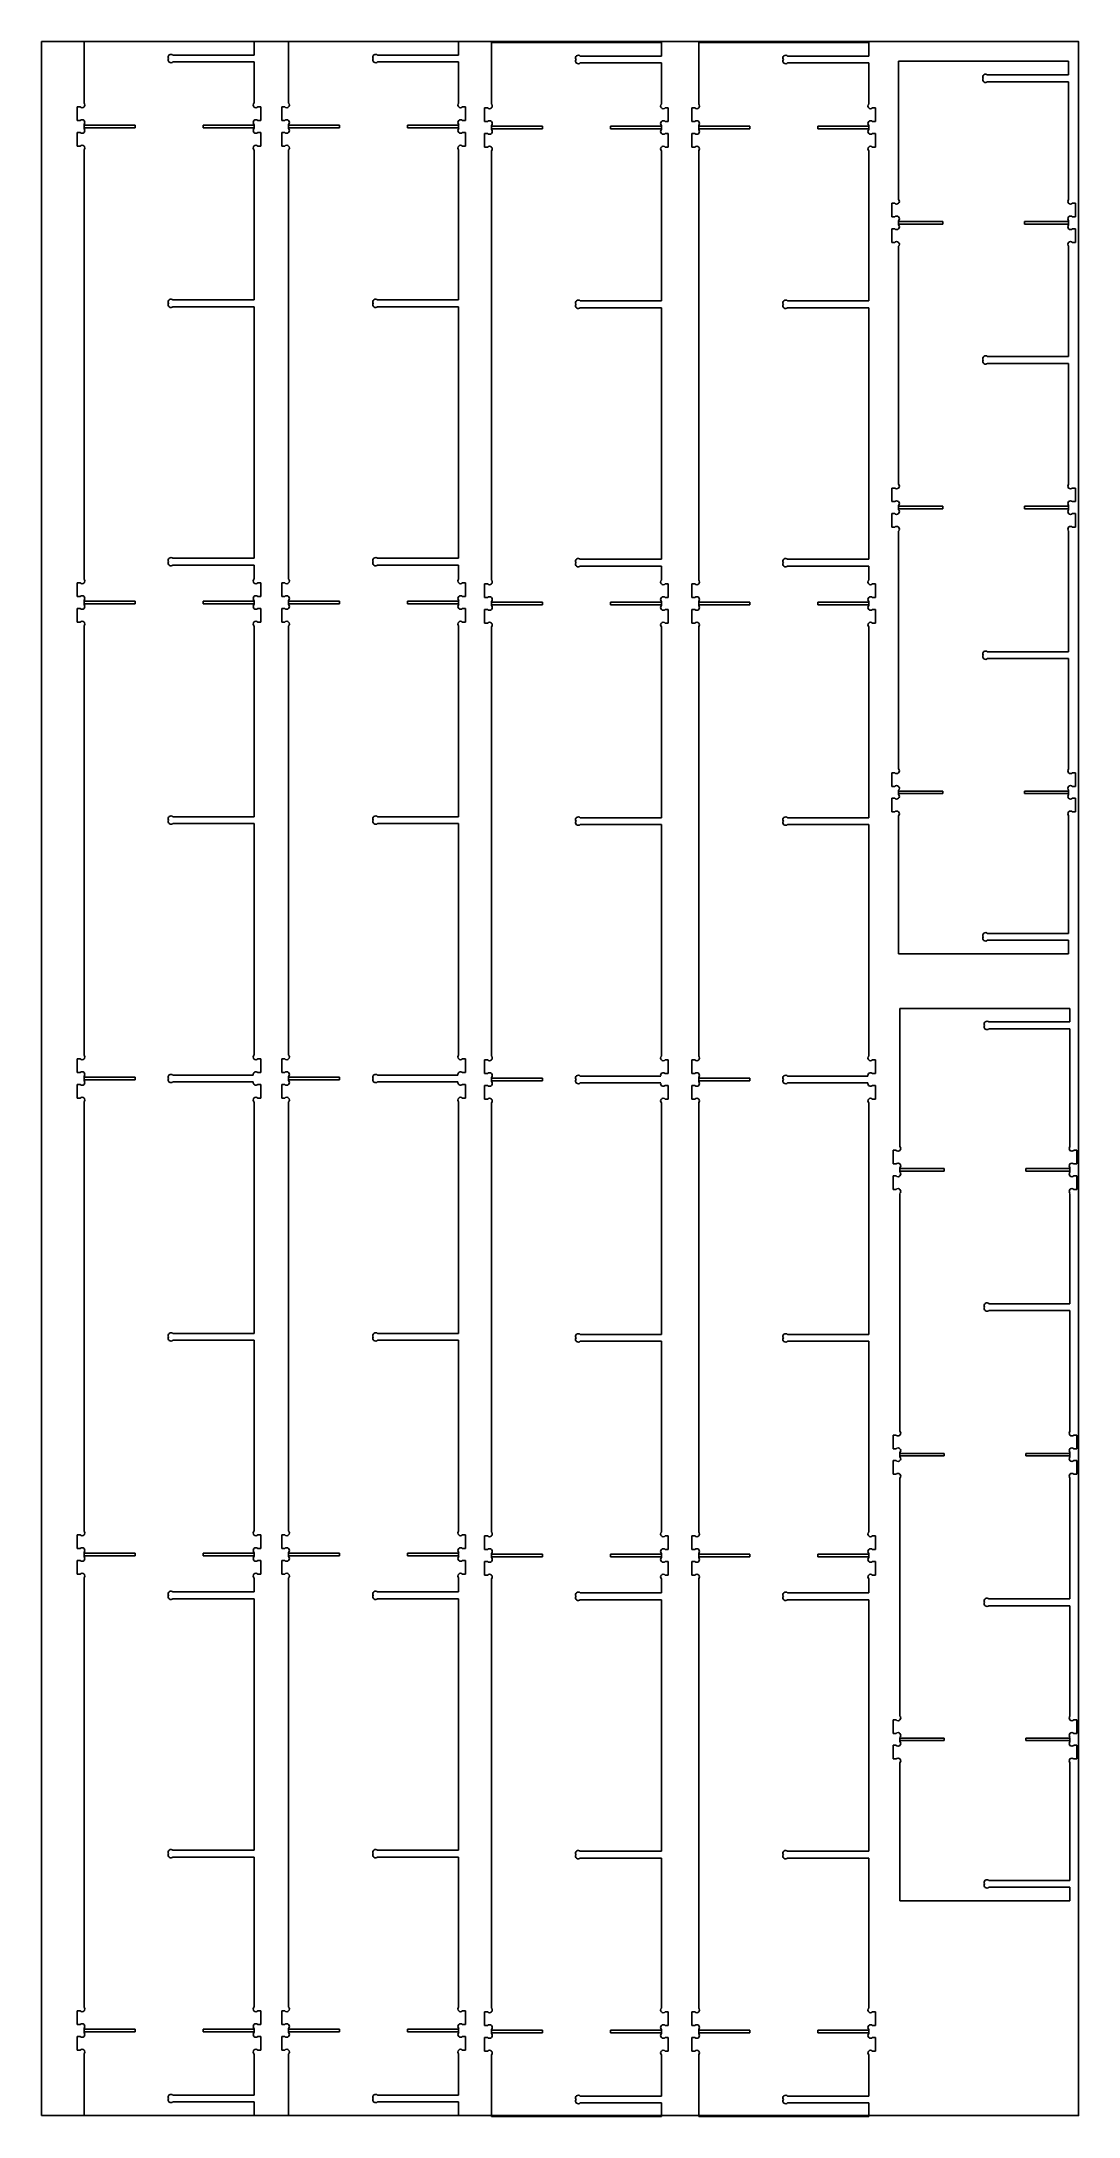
# Model space of a CAD drawing. Header units: millimetres. Extents: x -21 to 1199, y -10 to 2431.
import ezdxf

# ---------------------------------------------------------------- set-up
doc = ezdxf.new("R2010")
doc.units = ezdxf.units.MM
doc.layers.get('0').update_dxf_attribs({"linetype": 'CONTINUOUS'})

msp = doc.modelspace()

# ---------------------------------------------------------------- linework, layer by layer
for p, q in [((229.3, 2431.1), (29.3, 2431.1)), ((29.3, 2431.1), (29.3, 2358.6)), ((29.3, 2358.6), (29.3, 2431.1)), ((29.3, 2431.1), (229.3, 2431.1)), ((229.3, 2415.1), (229.3, 2431.1)), ((229.3, 2431.1), (229.3, 2415.1)), ((470, 2431.1), (270, 2431.1)), ((270, 2431.1), (270, 2358.6)), ((270, 2358.6), (270, 2431.1)), ((270, 2431.1), (470, 2431.1)), ((470, 2415.1), (470, 2431.1)), ((470, 2431.1), (470, 2415.1)), ((708.5, 2429.9), (508.5, 2429.9)), ((508.5, 2429.9), (508.5, 2357.5)), ((508.5, 2357.5), (508.5, 2429.9)), ((508.5, 2429.9), (708.5, 2429.9)), ((708.5, 2413.9), (708.5, 2429.9)), ((708.5, 2429.9), (708.5, 2413.9)), ((952.5, 2429.9), (752.5, 2429.9)), ((752.5, 2429.9), (752.5, 2357.5)), ((752.5, 2357.5), (752.5, 2429.9)), ((752.5, 2429.9), (952.5, 2429.9)), ((952.5, 2413.9), (952.5, 2429.9)), ((952.5, 2429.9), (952.5, 2413.9)), ((133.8, 2415.1), (229.3, 2415.1)), ((229.3, 2415.1), (133.8, 2415.1)), ((229.3, 2407.1), (133.8, 2407.1)), ((133.8, 2407.1), (229.3, 2407.1)), ((229.3, 2358.6), (229.3, 2407.1)), ((229.3, 2407.1), (229.3, 2358.6)), ((374.5, 2415.1), (470, 2415.1)), ((470, 2415.1), (374.5, 2415.1)), ((470, 2407.1), (374.5, 2407.1)), ((374.5, 2407.1), (470, 2407.1)), ((470, 2358.6), (470, 2407.1)), ((470, 2407.1), (470, 2358.6)), ((613.1, 2413.9), (708.5, 2413.9)), ((708.5, 2413.9), (613.1, 2413.9)), ((708.5, 2405.9), (613.1, 2405.9)), ((613.1, 2405.9), (708.5, 2405.9)), ((708.5, 2357.5), (708.5, 2405.9)), ((708.5, 2405.9), (708.5, 2357.5)), ((857, 2413.9), (952.5, 2413.9)), ((952.5, 2413.9), (857, 2413.9)), ((952.5, 2405.9), (857, 2405.9)), ((857, 2405.9), (952.5, 2405.9)), ((952.5, 2357.5), (952.5, 2405.9)), ((952.5, 2405.9), (952.5, 2357.5)), ((1187.6, 2407.8), (987.6, 2407.8)), ((987.6, 2407.8), (987.6, 2245.3)), ((987.6, 2245.3), (987.6, 2407.8)), ((987.6, 2407.8), (1187.6, 2407.8)), ((1187.6, 2391.8), (1187.6, 2407.8)), ((1187.6, 2407.8), (1187.6, 2391.8)), ((1092.1, 2391.8), (1187.6, 2391.8)), ((1187.6, 2391.8), (1092.1, 2391.8)), ((1187.6, 2383.8), (1092.1, 2383.8)), ((1092.1, 2383.8), (1187.6, 2383.8)), ((1187.6, 2245.3), (1187.6, 2383.8)), ((1187.6, 2383.8), (1187.6, 2245.3)), ((24.7, 2354.1), (21.3, 2354.1)), ((21.3, 2354.1), (21.3, 2338.1)), ((21.3, 2338.1), (21.3, 2354.1)), ((21.3, 2354.1), (24.7, 2354.1)), ((237.3, 2354.1), (233.8, 2354.1)), ((233.8, 2354.1), (237.3, 2354.1)), ((237.3, 2338.1), (237.3, 2354.1)), ((237.3, 2354.1), (237.3, 2338.1)), ((265.5, 2354.1), (262, 2354.1)), ((262, 2354.1), (262, 2338.1)), ((262, 2338.1), (262, 2354.1)), ((262, 2354.1), (265.5, 2354.1)), ((478, 2354.1), (474.5, 2354.1)), ((474.5, 2354.1), (478, 2354.1)), ((478, 2338.1), (478, 2354.1)), ((478, 2354.1), (478, 2338.1)), ((504, 2352.9), (500.5, 2352.9)), ((500.5, 2352.9), (500.5, 2336.9)), ((500.5, 2336.9), (500.5, 2352.9)), ((500.5, 2352.9), (504, 2352.9)), ((716.5, 2352.9), (713.1, 2352.9)), ((713.1, 2352.9), (716.5, 2352.9)), ((716.5, 2336.9), (716.5, 2352.9)), ((716.5, 2352.9), (716.5, 2336.9)), ((747.9, 2352.9), (744.5, 2352.9)), ((744.5, 2352.9), (744.5, 2336.9)), ((744.5, 2336.9), (744.5, 2352.9)), ((744.5, 2352.9), (747.9, 2352.9)), ((960.5, 2352.9), (957, 2352.9)), ((957, 2352.9), (960.5, 2352.9)), ((960.5, 2336.9), (960.5, 2352.9)), ((960.5, 2352.9), (960.5, 2336.9)), ((21.3, 2338.1), (24.7, 2338.1)), ((24.7, 2338.1), (21.3, 2338.1)), ((24.7, 2324.1), (21.3, 2324.1)), ((21.3, 2324.1), (21.3, 2308.1)), ((21.3, 2308.1), (21.3, 2324.1)), ((21.3, 2324.1), (24.7, 2324.1)), ((29.3, 2333.6), (29.3, 2332.6)), ((29.3, 2328.6), (29.3, 2333.6)), ((29.3, 2332.6), (89.3, 2332.6)), ((89.3, 2329.6), (29.3, 2329.6)), ((29.3, 2329.6), (29.3, 2328.6)), ((89.3, 2332.6), (89.3, 2329.6)), ((169.3, 2329.6), (169.3, 2332.6)), ((169.3, 2332.6), (229.3, 2332.6)), ((229.3, 2329.6), (169.3, 2329.6)), ((229.3, 2332.6), (229.3, 2333.6)), ((229.3, 2333.6), (229.3, 2328.6)), ((229.3, 2328.6), (229.3, 2329.6)), ((233.8, 2338.1), (237.3, 2338.1)), ((237.3, 2338.1), (233.8, 2338.1)), ((237.3, 2324.1), (233.8, 2324.1)), ((233.8, 2324.1), (237.3, 2324.1)), ((237.3, 2308.1), (237.3, 2324.1)), ((237.3, 2324.1), (237.3, 2308.1)), ((262, 2338.1), (265.5, 2338.1)), ((265.5, 2338.1), (262, 2338.1)), ((265.5, 2324.1), (262, 2324.1)), ((262, 2324.1), (262, 2308.1)), ((262, 2308.1), (262, 2324.1)), ((262, 2324.1), (265.5, 2324.1)), ((270, 2333.6), (270, 2332.6)), ((270, 2328.6), (270, 2333.6)), ((270, 2332.6), (330, 2332.6)), ((330, 2329.6), (270, 2329.6)), ((270, 2329.6), (270, 2328.6)), ((330, 2332.6), (330, 2329.6)), ((410, 2329.6), (410, 2332.6)), ((410, 2332.6), (470, 2332.6)), ((470, 2329.6), (410, 2329.6)), ((470, 2332.6), (470, 2333.6)), ((470, 2333.6), (470, 2328.6)), ((470, 2328.6), (470, 2329.6)), ((474.5, 2338.1), (478, 2338.1)), ((478, 2338.1), (474.5, 2338.1)), ((478, 2324.1), (474.5, 2324.1)), ((474.5, 2324.1), (478, 2324.1)), ((478, 2308.1), (478, 2324.1)), ((478, 2324.1), (478, 2308.1)), ((500.5, 2336.9), (504, 2336.9)), ((504, 2336.9), (500.5, 2336.9)), ((504, 2322.9), (500.5, 2322.9)), ((500.5, 2322.9), (500.5, 2306.9)), ((500.5, 2306.9), (500.5, 2322.9)), ((500.5, 2322.9), (504, 2322.9)), ((508.5, 2332.4), (508.5, 2331.4)), ((508.5, 2327.5), (508.5, 2332.4)), ((508.5, 2331.4), (568.5, 2331.4)), ((568.5, 2328.4), (508.5, 2328.4)), ((508.5, 2328.4), (508.5, 2327.5)), ((568.5, 2331.4), (568.5, 2328.4)), ((648.5, 2328.4), (648.5, 2331.4)), ((648.5, 2331.4), (708.5, 2331.4)), ((708.5, 2328.4), (648.5, 2328.4)), ((708.5, 2331.4), (708.5, 2332.4)), ((708.5, 2332.4), (708.5, 2327.5)), ((708.5, 2327.5), (708.5, 2328.4)), ((713.1, 2336.9), (716.5, 2336.9)), ((716.5, 2336.9), (713.1, 2336.9)), ((716.5, 2322.9), (713.1, 2322.9)), ((713.1, 2322.9), (716.5, 2322.9)), ((716.5, 2306.9), (716.5, 2322.9)), ((716.5, 2322.9), (716.5, 2306.9)), ((744.5, 2336.9), (747.9, 2336.9)), ((747.9, 2336.9), (744.5, 2336.9)), ((747.9, 2322.9), (744.5, 2322.9)), ((744.5, 2322.9), (744.5, 2306.9)), ((744.5, 2306.9), (744.5, 2322.9)), ((744.5, 2322.9), (747.9, 2322.9)), ((752.5, 2332.4), (752.5, 2331.4)), ((752.5, 2327.5), (752.5, 2332.4)), ((752.5, 2331.4), (812.5, 2331.4)), ((812.5, 2328.4), (752.5, 2328.4)), ((752.5, 2328.4), (752.5, 2327.5)), ((812.5, 2331.4), (812.5, 2328.4)), ((892.5, 2328.4), (892.5, 2331.4)), ((892.5, 2331.4), (952.5, 2331.4)), ((952.5, 2328.4), (892.5, 2328.4)), ((952.5, 2331.4), (952.5, 2332.4)), ((952.5, 2332.4), (952.5, 2327.5)), ((952.5, 2327.5), (952.5, 2328.4)), ((957, 2336.9), (960.5, 2336.9)), ((960.5, 2336.9), (957, 2336.9)), ((960.5, 2322.9), (957, 2322.9)), ((957, 2322.9), (960.5, 2322.9)), ((960.5, 2306.9), (960.5, 2322.9)), ((960.5, 2322.9), (960.5, 2306.9)), ((21.3, 2308.1), (24.7, 2308.1)), ((24.7, 2308.1), (21.3, 2308.1)), ((29.3, 2303.6), (29.3, 1798.6)), ((29.3, 1798.6), (29.3, 2303.6)), ((229.3, 2127.1), (229.3, 2303.6)), ((229.3, 2303.6), (229.3, 2127.1)), ((233.8, 2308.1), (237.3, 2308.1)), ((237.3, 2308.1), (233.8, 2308.1)), ((262, 2308.1), (265.5, 2308.1)), ((265.5, 2308.1), (262, 2308.1)), ((270, 2303.6), (270, 1798.6)), ((270, 1798.6), (270, 2303.6)), ((470, 2127.1), (470, 2303.6)), ((470, 2303.6), (470, 2127.1)), ((474.5, 2308.1), (478, 2308.1)), ((478, 2308.1), (474.5, 2308.1)), ((500.5, 2306.9), (504, 2306.9)), ((504, 2306.9), (500.5, 2306.9)), ((508.5, 2302.4), (508.5, 1797.5)), ((508.5, 1797.5), (508.5, 2302.4)), ((708.5, 2125.9), (708.5, 2302.4)), ((708.5, 2302.4), (708.5, 2125.9)), ((713.1, 2306.9), (716.5, 2306.9)), ((716.5, 2306.9), (713.1, 2306.9)), ((744.5, 2306.9), (747.9, 2306.9)), ((747.9, 2306.9), (744.5, 2306.9)), ((752.5, 2302.4), (752.5, 1797.5)), ((752.5, 1797.5), (752.5, 2302.4)), ((952.5, 2125.9), (952.5, 2302.4)), ((952.5, 2302.4), (952.5, 2125.9)), ((957, 2306.9), (960.5, 2306.9)), ((960.5, 2306.9), (957, 2306.9)), ((983.1, 2240.8), (979.6, 2240.8)), ((979.6, 2240.8), (979.6, 2224.8)), ((979.6, 2224.8), (979.6, 2240.8)), ((979.6, 2240.8), (983.1, 2240.8)), ((979.6, 2224.8), (983.1, 2224.8)), ((983.1, 2224.8), (979.6, 2224.8)), ((1195.6, 2240.8), (1192.1, 2240.8)), ((1192.1, 2240.8), (1195.6, 2240.8)), ((1192.1, 2224.8), (1195.6, 2224.8)), ((1195.6, 2224.8), (1192.1, 2224.8)), ((1195.6, 2224.8), (1195.6, 2240.8)), ((1195.6, 2240.8), (1195.6, 2224.8)), ((983.1, 2210.8), (979.6, 2210.8)), ((979.6, 2210.8), (979.6, 2194.8)), ((979.6, 2194.8), (979.6, 2210.8)), ((979.6, 2210.8), (983.1, 2210.8)), ((987.6, 2220.2), (987.6, 2219.3)), ((987.6, 2215.3), (987.6, 2220.2)), ((987.6, 2219.3), (1039.6, 2219.3)), ((1039.6, 2216.3), (987.6, 2216.3)), ((987.6, 2216.3), (987.6, 2215.3)), ((1039.6, 2219.3), (1039.6, 2216.3)), ((1135.6, 2216.3), (1135.6, 2219.3)), ((1135.6, 2219.3), (1187.6, 2219.3)), ((1187.6, 2216.3), (1135.6, 2216.3)), ((1187.6, 2219.3), (1187.6, 2220.2)), ((1187.6, 2220.2), (1187.6, 2215.3)), ((1187.6, 2215.3), (1187.6, 2216.3)), ((1195.6, 2210.8), (1192.1, 2210.8)), ((1192.1, 2210.8), (1195.6, 2210.8)), ((1195.6, 2194.8), (1195.6, 2210.8)), ((1195.6, 2210.8), (1195.6, 2194.8)), ((979.6, 2194.8), (983.1, 2194.8)), ((983.1, 2194.8), (979.6, 2194.8)), ((987.6, 2190.2), (987.6, 1910.3)), ((987.6, 1910.3), (987.6, 2190.2)), ((1187.6, 2060.4), (1187.6, 2190.2)), ((1187.6, 2190.2), (1187.6, 2060.4)), ((1192.1, 2194.8), (1195.6, 2194.8)), ((1195.6, 2194.8), (1192.1, 2194.8)), ((133.8, 2127.1), (229.3, 2127.1)), ((229.3, 2127.1), (133.8, 2127.1)), ((374.5, 2127.1), (470, 2127.1)), ((470, 2127.1), (374.5, 2127.1)), ((613.1, 2125.9), (708.5, 2125.9)), ((708.5, 2125.9), (613.1, 2125.9)), ((857, 2125.9), (952.5, 2125.9)), ((952.5, 2125.9), (857, 2125.9)), ((229.3, 2119.1), (133.8, 2119.1)), ((133.8, 2119.1), (229.3, 2119.1)), ((229.3, 1823.1), (229.3, 2119.1)), ((229.3, 2119.1), (229.3, 1823.1)), ((470, 2119.1), (374.5, 2119.1)), ((374.5, 2119.1), (470, 2119.1)), ((470, 1823.1), (470, 2119.1)), ((470, 2119.1), (470, 1823.1)), ((708.5, 2117.9), (613.1, 2117.9)), ((613.1, 2117.9), (708.5, 2117.9)), ((708.5, 1821.9), (708.5, 2117.9)), ((708.5, 2117.9), (708.5, 1821.9)), ((952.5, 2117.9), (857, 2117.9)), ((857, 2117.9), (952.5, 2117.9)), ((952.5, 1821.9), (952.5, 2117.9)), ((952.5, 2117.9), (952.5, 1821.9)), ((1092.1, 2060.4), (1187.6, 2060.4)), ((1187.6, 2060.4), (1092.1, 2060.4)), ((1187.6, 2052.4), (1092.1, 2052.4)), ((1092.1, 2052.4), (1187.6, 2052.4)), ((1187.6, 1910.3), (1187.6, 2052.4)), ((1187.6, 2052.4), (1187.6, 1910.3)), ((983.1, 1905.8), (979.6, 1905.8)), ((979.6, 1905.8), (979.6, 1889.8)), ((979.6, 1889.8), (979.6, 1905.8)), ((979.6, 1905.8), (983.1, 1905.8)), ((1195.6, 1905.8), (1192.1, 1905.8)), ((1192.1, 1905.8), (1195.6, 1905.8)), ((1195.6, 1889.8), (1195.6, 1905.8)), ((1195.6, 1905.8), (1195.6, 1889.8)), ((979.6, 1889.8), (983.1, 1889.8)), ((983.1, 1889.8), (979.6, 1889.8)), ((987.6, 1885.2), (987.6, 1884.3)), ((987.6, 1880.3), (987.6, 1885.2)), ((987.6, 1884.3), (1039.6, 1884.3)), ((1039.6, 1881.3), (987.6, 1881.3)), ((987.6, 1881.3), (987.6, 1880.3)), ((1039.6, 1884.3), (1039.6, 1881.3)), ((1135.6, 1881.3), (1135.6, 1884.3)), ((1135.6, 1884.3), (1187.6, 1884.3)), ((1187.6, 1881.3), (1135.6, 1881.3)), ((1187.6, 1884.3), (1187.6, 1885.2)), ((1187.6, 1885.2), (1187.6, 1880.3)), ((1187.6, 1880.3), (1187.6, 1881.3)), ((1192.1, 1889.8), (1195.6, 1889.8)), ((1195.6, 1889.8), (1192.1, 1889.8)), ((983.1, 1875.8), (979.6, 1875.8)), ((979.6, 1875.8), (979.6, 1859.8)), ((979.6, 1859.8), (979.6, 1875.8)), ((979.6, 1875.8), (983.1, 1875.8)), ((979.6, 1859.8), (983.1, 1859.8)), ((983.1, 1859.8), (979.6, 1859.8)), ((1195.6, 1875.8), (1192.1, 1875.8)), ((1192.1, 1875.8), (1195.6, 1875.8)), ((1192.1, 1859.8), (1195.6, 1859.8)), ((1195.6, 1859.8), (1192.1, 1859.8)), ((1195.6, 1859.8), (1195.6, 1875.8)), ((1195.6, 1875.8), (1195.6, 1859.8)), ((987.6, 1855.2), (987.6, 1575.3)), ((987.6, 1575.3), (987.6, 1855.2)), ((1187.6, 1713.1), (1187.6, 1855.2)), ((1187.6, 1855.2), (1187.6, 1713.1)), ((133.8, 1823.1), (229.3, 1823.1)), ((229.3, 1823.1), (133.8, 1823.1)), ((229.3, 1815.1), (133.8, 1815.1)), ((133.8, 1815.1), (229.3, 1815.1)), ((229.3, 1798.6), (229.3, 1815.1)), ((229.3, 1815.1), (229.3, 1798.6)), ((374.5, 1823.1), (470, 1823.1)), ((470, 1823.1), (374.5, 1823.1)), ((470, 1815.1), (374.5, 1815.1)), ((374.5, 1815.1), (470, 1815.1)), ((470, 1798.6), (470, 1815.1)), ((470, 1815.1), (470, 1798.6)), ((613.1, 1821.9), (708.5, 1821.9)), ((708.5, 1821.9), (613.1, 1821.9)), ((708.5, 1813.9), (613.1, 1813.9)), ((613.1, 1813.9), (708.5, 1813.9)), ((708.5, 1797.5), (708.5, 1813.9)), ((708.5, 1813.9), (708.5, 1797.5)), ((857, 1821.9), (952.5, 1821.9)), ((952.5, 1821.9), (857, 1821.9)), ((952.5, 1813.9), (857, 1813.9)), ((857, 1813.9), (952.5, 1813.9)), ((952.5, 1797.5), (952.5, 1813.9)), ((952.5, 1813.9), (952.5, 1797.5)), ((24.7, 1794.1), (21.3, 1794.1)), ((21.3, 1794.1), (21.3, 1778.1)), ((21.3, 1778.1), (21.3, 1794.1)), ((21.3, 1794.1), (24.7, 1794.1)), ((237.3, 1794.1), (233.8, 1794.1)), ((233.8, 1794.1), (237.3, 1794.1)), ((237.3, 1778.1), (237.3, 1794.1)), ((237.3, 1794.1), (237.3, 1778.1)), ((265.5, 1794.1), (262, 1794.1)), ((262, 1794.1), (262, 1778.1)), ((262, 1778.1), (262, 1794.1)), ((262, 1794.1), (265.5, 1794.1)), ((478, 1794.1), (474.5, 1794.1)), ((474.5, 1794.1), (478, 1794.1)), ((478, 1778.1), (478, 1794.1)), ((478, 1794.1), (478, 1778.1)), ((504, 1792.9), (500.5, 1792.9)), ((500.5, 1792.9), (500.5, 1776.9)), ((500.5, 1776.9), (500.5, 1792.9)), ((500.5, 1792.9), (504, 1792.9)), ((716.5, 1792.9), (713.1, 1792.9)), ((713.1, 1792.9), (716.5, 1792.9)), ((716.5, 1776.9), (716.5, 1792.9)), ((716.5, 1792.9), (716.5, 1776.9)), ((747.9, 1792.9), (744.5, 1792.9)), ((744.5, 1792.9), (744.5, 1776.9)), ((744.5, 1776.9), (744.5, 1792.9)), ((744.5, 1792.9), (747.9, 1792.9)), ((960.5, 1792.9), (957, 1792.9)), ((957, 1792.9), (960.5, 1792.9)), ((960.5, 1776.9), (960.5, 1792.9)), ((960.5, 1792.9), (960.5, 1776.9)), ((21.3, 1778.1), (24.7, 1778.1)), ((24.7, 1778.1), (21.3, 1778.1)), ((24.7, 1764.1), (21.3, 1764.1)), ((21.3, 1764.1), (21.3, 1748.1)), ((21.3, 1748.1), (21.3, 1764.1)), ((21.3, 1764.1), (24.7, 1764.1)), ((29.3, 1773.6), (29.3, 1772.6)), ((29.3, 1768.6), (29.3, 1773.6)), ((29.3, 1772.6), (89.3, 1772.6)), ((89.3, 1769.6), (29.3, 1769.6)), ((29.3, 1769.6), (29.3, 1768.6)), ((89.3, 1772.6), (89.3, 1769.6)), ((169.3, 1769.6), (169.3, 1772.6)), ((169.3, 1772.6), (229.3, 1772.6)), ((229.3, 1769.6), (169.3, 1769.6)), ((229.3, 1772.6), (229.3, 1773.6)), ((229.3, 1773.6), (229.3, 1768.6)), ((229.3, 1768.6), (229.3, 1769.6)), ((233.8, 1778.1), (237.3, 1778.1)), ((237.3, 1778.1), (233.8, 1778.1)), ((237.3, 1764.1), (233.8, 1764.1)), ((233.8, 1764.1), (237.3, 1764.1)), ((237.3, 1748.1), (237.3, 1764.1)), ((237.3, 1764.1), (237.3, 1748.1)), ((262, 1778.1), (265.5, 1778.1)), ((265.5, 1778.1), (262, 1778.1)), ((265.5, 1764.1), (262, 1764.1)), ((262, 1764.1), (262, 1748.1)), ((262, 1748.1), (262, 1764.1)), ((262, 1764.1), (265.5, 1764.1)), ((270, 1773.6), (270, 1772.6)), ((270, 1768.6), (270, 1773.6)), ((270, 1772.6), (330, 1772.6)), ((330, 1769.6), (270, 1769.6)), ((270, 1769.6), (270, 1768.6)), ((330, 1772.6), (330, 1769.6)), ((410, 1769.6), (410, 1772.6)), ((410, 1772.6), (470, 1772.6)), ((470, 1769.6), (410, 1769.6)), ((470, 1772.6), (470, 1773.6)), ((470, 1773.6), (470, 1768.6)), ((470, 1768.6), (470, 1769.6)), ((474.5, 1778.1), (478, 1778.1)), ((478, 1778.1), (474.5, 1778.1)), ((478, 1764.1), (474.5, 1764.1)), ((474.5, 1764.1), (478, 1764.1)), ((478, 1748.1), (478, 1764.1)), ((478, 1764.1), (478, 1748.1)), ((500.5, 1776.9), (504, 1776.9)), ((504, 1776.9), (500.5, 1776.9)), ((504, 1762.9), (500.5, 1762.9)), ((500.5, 1762.9), (500.5, 1746.9)), ((500.5, 1746.9), (500.5, 1762.9)), ((500.5, 1762.9), (504, 1762.9)), ((508.5, 1772.4), (508.5, 1771.4)), ((508.5, 1767.5), (508.5, 1772.4)), ((508.5, 1771.4), (568.5, 1771.4)), ((568.5, 1768.4), (508.5, 1768.4)), ((508.5, 1768.4), (508.5, 1767.5)), ((568.5, 1771.4), (568.5, 1768.4)), ((648.5, 1768.4), (648.5, 1771.4)), ((648.5, 1771.4), (708.5, 1771.4)), ((708.5, 1768.4), (648.5, 1768.4)), ((708.5, 1771.4), (708.5, 1772.4)), ((708.5, 1772.4), (708.5, 1767.5)), ((708.5, 1767.5), (708.5, 1768.4)), ((713.1, 1776.9), (716.5, 1776.9)), ((716.5, 1776.9), (713.1, 1776.9)), ((716.5, 1762.9), (713.1, 1762.9)), ((713.1, 1762.9), (716.5, 1762.9)), ((716.5, 1746.9), (716.5, 1762.9)), ((716.5, 1762.9), (716.5, 1746.9)), ((744.5, 1776.9), (747.9, 1776.9)), ((747.9, 1776.9), (744.5, 1776.9)), ((747.9, 1762.9), (744.5, 1762.9)), ((744.5, 1762.9), (744.5, 1746.9)), ((744.5, 1746.9), (744.5, 1762.9)), ((744.5, 1762.9), (747.9, 1762.9)), ((752.5, 1772.4), (752.5, 1771.4)), ((752.5, 1767.5), (752.5, 1772.4)), ((752.5, 1771.4), (812.5, 1771.4)), ((812.5, 1768.4), (752.5, 1768.4)), ((752.5, 1768.4), (752.5, 1767.5)), ((812.5, 1771.4), (812.5, 1768.4)), ((892.5, 1768.4), (892.5, 1771.4)), ((892.5, 1771.4), (952.5, 1771.4)), ((952.5, 1768.4), (892.5, 1768.4)), ((952.5, 1771.4), (952.5, 1772.4)), ((952.5, 1772.4), (952.5, 1767.5)), ((952.5, 1767.5), (952.5, 1768.4)), ((957, 1776.9), (960.5, 1776.9)), ((960.5, 1776.9), (957, 1776.9)), ((960.5, 1762.9), (957, 1762.9)), ((957, 1762.9), (960.5, 1762.9)), ((960.5, 1746.9), (960.5, 1762.9)), ((960.5, 1762.9), (960.5, 1746.9)), ((21.3, 1748.1), (24.7, 1748.1)), ((24.7, 1748.1), (21.3, 1748.1)), ((29.3, 1743.6), (29.3, 1238.6)), ((29.3, 1238.6), (29.3, 1743.6)), ((229.3, 1519.1), (229.3, 1743.6)), ((229.3, 1743.6), (229.3, 1519.1)), ((233.8, 1748.1), (237.3, 1748.1)), ((237.3, 1748.1), (233.8, 1748.1)), ((262, 1748.1), (265.5, 1748.1)), ((265.5, 1748.1), (262, 1748.1)), ((270, 1743.6), (270, 1238.6)), ((270, 1238.6), (270, 1743.6)), ((470, 1519.1), (470, 1743.6)), ((470, 1743.6), (470, 1519.1)), ((474.5, 1748.1), (478, 1748.1)), ((478, 1748.1), (474.5, 1748.1)), ((500.5, 1746.9), (504, 1746.9)), ((504, 1746.9), (500.5, 1746.9)), ((508.5, 1742.4), (508.5, 1237.5)), ((508.5, 1237.5), (508.5, 1742.4)), ((708.5, 1517.9), (708.5, 1742.4)), ((708.5, 1742.4), (708.5, 1517.9)), ((713.1, 1746.9), (716.5, 1746.9)), ((716.5, 1746.9), (713.1, 1746.9)), ((744.5, 1746.9), (747.9, 1746.9)), ((747.9, 1746.9), (744.5, 1746.9)), ((752.5, 1742.4), (752.5, 1237.5)), ((752.5, 1237.5), (752.5, 1742.4)), ((952.5, 1517.9), (952.5, 1742.4)), ((952.5, 1742.4), (952.5, 1517.9)), ((957, 1746.9), (960.5, 1746.9)), ((960.5, 1746.9), (957, 1746.9)), ((1092.1, 1713.1), (1187.6, 1713.1)), ((1187.6, 1713.1), (1092.1, 1713.1)), ((1187.6, 1705.1), (1092.1, 1705.1)), ((1092.1, 1705.1), (1187.6, 1705.1)), ((1187.6, 1575.3), (1187.6, 1705.1)), ((1187.6, 1705.1), (1187.6, 1575.3)), ((983.1, 1570.8), (979.6, 1570.8)), ((979.6, 1570.8), (979.6, 1554.8)), ((979.6, 1554.8), (979.6, 1570.8)), ((979.6, 1570.8), (983.1, 1570.8)), ((1195.6, 1570.8), (1192.1, 1570.8)), ((1192.1, 1570.8), (1195.6, 1570.8)), ((1195.6, 1554.8), (1195.6, 1570.8)), ((1195.6, 1570.8), (1195.6, 1554.8)), ((979.6, 1554.8), (983.1, 1554.8)), ((983.1, 1554.8), (979.6, 1554.8)), ((983.1, 1540.8), (979.6, 1540.8)), ((979.6, 1540.8), (979.6, 1524.8)), ((979.6, 1524.8), (979.6, 1540.8)), ((979.6, 1540.8), (983.1, 1540.8)), ((987.6, 1550.2), (987.6, 1549.3)), ((987.6, 1545.3), (987.6, 1550.2)), ((987.6, 1549.3), (1039.6, 1549.3)), ((1039.6, 1546.3), (987.6, 1546.3)), ((987.6, 1546.3), (987.6, 1545.3)), ((1039.6, 1549.3), (1039.6, 1546.3)), ((1135.6, 1546.3), (1135.6, 1549.3)), ((1135.6, 1549.3), (1187.6, 1549.3)), ((1187.6, 1546.3), (1135.6, 1546.3)), ((1187.6, 1549.3), (1187.6, 1550.2)), ((1187.6, 1550.2), (1187.6, 1545.3)), ((1187.6, 1545.3), (1187.6, 1546.3)), ((1192.1, 1554.8), (1195.6, 1554.8)), ((1195.6, 1554.8), (1192.1, 1554.8)), ((1195.6, 1540.8), (1192.1, 1540.8)), ((1192.1, 1540.8), (1195.6, 1540.8)), ((1195.6, 1524.8), (1195.6, 1540.8)), ((1195.6, 1540.8), (1195.6, 1524.8)), ((133.8, 1519.1), (229.3, 1519.1)), ((229.3, 1519.1), (133.8, 1519.1)), ((374.5, 1519.1), (470, 1519.1)), ((470, 1519.1), (374.5, 1519.1)), ((613.1, 1517.9), (708.5, 1517.9)), ((708.5, 1517.9), (613.1, 1517.9)), ((857, 1517.9), (952.5, 1517.9)), ((952.5, 1517.9), (857, 1517.9)), ((979.6, 1524.8), (983.1, 1524.8)), ((983.1, 1524.8), (979.6, 1524.8)), ((987.6, 1520.2), (987.6, 1357.8)), ((987.6, 1357.8), (987.6, 1520.2)), ((1187.6, 1381.8), (1187.6, 1520.2)), ((1187.6, 1520.2), (1187.6, 1381.8)), ((1192.1, 1524.8), (1195.6, 1524.8)), ((1195.6, 1524.8), (1192.1, 1524.8)), ((229.3, 1511.1), (133.8, 1511.1)), ((133.8, 1511.1), (229.3, 1511.1)), ((229.3, 1238.6), (229.3, 1511.1)), ((229.3, 1511.1), (229.3, 1238.6)), ((470, 1511.1), (374.5, 1511.1)), ((374.5, 1511.1), (470, 1511.1)), ((470, 1238.6), (470, 1511.1)), ((470, 1511.1), (470, 1238.6)), ((708.5, 1509.9), (613.1, 1509.9)), ((613.1, 1509.9), (708.5, 1509.9)), ((708.5, 1237.5), (708.5, 1509.9)), ((708.5, 1509.9), (708.5, 1237.5)), ((952.5, 1509.9), (857, 1509.9)), ((857, 1509.9), (952.5, 1509.9)), ((952.5, 1237.5), (952.5, 1509.9)), ((952.5, 1509.9), (952.5, 1237.5)), ((1092.1, 1381.8), (1187.6, 1381.8)), ((1187.6, 1381.8), (1092.1, 1381.8)), ((1187.6, 1373.8), (1092.1, 1373.8)), ((1092.1, 1373.8), (1187.6, 1373.8)), ((1187.6, 1357.8), (1187.6, 1373.8)), ((1187.6, 1373.8), (1187.6, 1357.8)), ((987.6, 1357.8), (1187.6, 1357.8)), ((1187.6, 1357.8), (987.6, 1357.8)), ((1189.2, 1293.6), (989.2, 1293.6)), ((989.2, 1293.6), (989.2, 1131.1)), ((989.2, 1131.1), (989.2, 1293.6)), ((989.2, 1293.6), (1189.2, 1293.6)), ((1093.7, 1277.6), (1189.2, 1277.6)), ((1189.2, 1277.6), (1093.7, 1277.6)), ((1189.2, 1269.6), (1093.7, 1269.6)), ((1093.7, 1269.6), (1189.2, 1269.6)), ((1189.2, 1277.6), (1189.2, 1293.6)), ((1189.2, 1293.6), (1189.2, 1277.6)), ((1189.2, 1131.1), (1189.2, 1269.6)), ((1189.2, 1269.6), (1189.2, 1131.1)), ((24.7, 1234.1), (21.3, 1234.1)), ((21.3, 1234.1), (21.3, 1218.1)), ((21.3, 1218.1), (21.3, 1234.1)), ((21.3, 1234.1), (24.7, 1234.1)), ((237.3, 1234.1), (233.8, 1234.1)), ((233.8, 1234.1), (237.3, 1234.1)), ((237.3, 1218.1), (237.3, 1234.1)), ((237.3, 1234.1), (237.3, 1218.1)), ((265.5, 1234.1), (262, 1234.1)), ((262, 1234.1), (262, 1218.1)), ((262, 1218.1), (262, 1234.1)), ((262, 1234.1), (265.5, 1234.1)), ((478, 1234.1), (474.5, 1234.1)), ((474.5, 1234.1), (478, 1234.1)), ((478, 1218.1), (478, 1234.1)), ((478, 1234.1), (478, 1218.1)), ((504, 1232.9), (500.5, 1232.9)), ((500.5, 1232.9), (500.5, 1216.9)), ((500.5, 1216.9), (500.5, 1232.9)), ((500.5, 1232.9), (504, 1232.9)), ((716.5, 1232.9), (713.1, 1232.9)), ((713.1, 1232.9), (716.5, 1232.9)), ((716.5, 1216.9), (716.5, 1232.9)), ((716.5, 1232.9), (716.5, 1216.9)), ((747.9, 1232.9), (744.5, 1232.9)), ((744.5, 1232.9), (744.5, 1216.9)), ((744.5, 1216.9), (744.5, 1232.9)), ((744.5, 1232.9), (747.9, 1232.9)), ((960.5, 1232.9), (957, 1232.9)), ((957, 1232.9), (960.5, 1232.9)), ((960.5, 1216.9), (960.5, 1232.9)), ((960.5, 1232.9), (960.5, 1216.9)), ((21.3, 1218.1), (24.7, 1218.1)), ((24.7, 1218.1), (21.3, 1218.1)), ((24.7, 1204.1), (21.3, 1204.1)), ((21.3, 1204.1), (21.3, 1188.1)), ((21.3, 1188.1), (21.3, 1204.1)), ((21.3, 1204.1), (24.7, 1204.1)), ((29.3, 1213.6), (29.3, 1212.6)), ((29.3, 1208.6), (29.3, 1213.6)), ((29.3, 1212.6), (89.3, 1212.6)), ((89.3, 1209.6), (29.3, 1209.6)), ((29.3, 1209.6), (29.3, 1208.6)), ((89.3, 1212.6), (89.3, 1209.6)), ((133.8, 1215.1), (228.4, 1215.1)), ((228.4, 1215.1), (133.8, 1215.1)), ((228.4, 1207.1), (133.8, 1207.1)), ((133.8, 1207.1), (228.4, 1207.1)), ((233.8, 1218.1), (237.3, 1218.1)), ((237.3, 1218.1), (233.8, 1218.1)), ((237.3, 1204.1), (233.8, 1204.1)), ((233.8, 1204.1), (237.3, 1204.1)), ((237.3, 1188.1), (237.3, 1204.1)), ((237.3, 1204.1), (237.3, 1188.1)), ((262, 1218.1), (265.5, 1218.1)), ((265.5, 1218.1), (262, 1218.1)), ((265.5, 1204.1), (262, 1204.1)), ((262, 1204.1), (262, 1188.1)), ((262, 1188.1), (262, 1204.1)), ((262, 1204.1), (265.5, 1204.1)), ((270, 1213.6), (270, 1212.6)), ((270, 1208.6), (270, 1213.6)), ((270, 1212.6), (330, 1212.6)), ((330, 1209.6), (270, 1209.6)), ((270, 1209.6), (270, 1208.6)), ((330, 1212.6), (330, 1209.6)), ((374.5, 1215.1), (469.2, 1215.1)), ((469.2, 1215.1), (374.5, 1215.1)), ((469.2, 1207.1), (374.5, 1207.1)), ((374.5, 1207.1), (469.2, 1207.1)), ((474.5, 1218.1), (478, 1218.1)), ((478, 1218.1), (474.5, 1218.1)), ((478, 1204.1), (474.5, 1204.1)), ((474.5, 1204.1), (478, 1204.1)), ((478, 1188.1), (478, 1204.1)), ((478, 1204.1), (478, 1188.1)), ((500.5, 1216.9), (504, 1216.9)), ((504, 1216.9), (500.5, 1216.9)), ((504, 1202.9), (500.5, 1202.9)), ((500.5, 1202.9), (500.5, 1186.9)), ((500.5, 1186.9), (500.5, 1202.9)), ((500.5, 1202.9), (504, 1202.9)), ((508.5, 1212.4), (508.5, 1211.4)), ((508.5, 1207.5), (508.5, 1212.4)), ((508.5, 1211.4), (568.5, 1211.4)), ((568.5, 1208.4), (508.5, 1208.4)), ((508.5, 1208.4), (508.5, 1207.5)), ((568.5, 1211.4), (568.5, 1208.4)), ((613.1, 1213.9), (707.7, 1213.9)), ((707.7, 1213.9), (613.1, 1213.9)), ((707.7, 1205.9), (613.1, 1205.9)), ((613.1, 1205.9), (707.7, 1205.9)), ((713.1, 1216.9), (716.5, 1216.9)), ((716.5, 1216.9), (713.1, 1216.9)), ((716.5, 1202.9), (713.1, 1202.9)), ((713.1, 1202.9), (716.5, 1202.9)), ((716.5, 1186.9), (716.5, 1202.9)), ((716.5, 1202.9), (716.5, 1186.9)), ((744.5, 1216.9), (747.9, 1216.9)), ((747.9, 1216.9), (744.5, 1216.9)), ((747.9, 1202.9), (744.5, 1202.9)), ((744.5, 1202.9), (744.5, 1186.9)), ((744.5, 1186.9), (744.5, 1202.9)), ((744.5, 1202.9), (747.9, 1202.9)), ((752.5, 1212.4), (752.5, 1211.4)), ((752.5, 1207.5), (752.5, 1212.4)), ((752.5, 1211.4), (812.5, 1211.4)), ((812.5, 1208.4), (752.5, 1208.4)), ((752.5, 1208.4), (752.5, 1207.5)), ((812.5, 1211.4), (812.5, 1208.4)), ((857, 1213.9), (951.6, 1213.9)), ((951.6, 1213.9), (857, 1213.9)), ((951.6, 1205.9), (857, 1205.9)), ((857, 1205.9), (951.6, 1205.9)), ((957, 1216.9), (960.5, 1216.9)), ((960.5, 1216.9), (957, 1216.9)), ((960.5, 1202.9), (957, 1202.9)), ((957, 1202.9), (960.5, 1202.9)), ((960.5, 1186.9), (960.5, 1202.9)), ((960.5, 1202.9), (960.5, 1186.9)), ((21.3, 1188.1), (24.7, 1188.1)), ((24.7, 1188.1), (21.3, 1188.1)), ((29.3, 1183.6), (29.3, 678.6)), ((29.3, 678.6), (29.3, 1183.6)), ((229.3, 911.1), (229.3, 1183.6)), ((229.3, 1183.6), (229.3, 911.1)), ((233.8, 1188.1), (237.3, 1188.1)), ((237.3, 1188.1), (233.8, 1188.1)), ((262, 1188.1), (265.5, 1188.1)), ((265.5, 1188.1), (262, 1188.1)), ((270, 1183.6), (270, 678.6)), ((270, 678.6), (270, 1183.6)), ((470, 911.1), (470, 1183.6)), ((470, 1183.6), (470, 911.1)), ((474.5, 1188.1), (478, 1188.1)), ((478, 1188.1), (474.5, 1188.1)), ((500.5, 1186.9), (504, 1186.9)), ((504, 1186.9), (500.5, 1186.9)), ((508.5, 1182.4), (508.5, 677.5)), ((508.5, 677.5), (508.5, 1182.4)), ((708.5, 909.9), (708.5, 1182.4)), ((708.5, 1182.4), (708.5, 909.9)), ((713.1, 1186.9), (716.5, 1186.9)), ((716.5, 1186.9), (713.1, 1186.9)), ((744.5, 1186.9), (747.9, 1186.9)), ((747.9, 1186.9), (744.5, 1186.9)), ((752.5, 1182.4), (752.5, 677.5)), ((752.5, 677.5), (752.5, 1182.4)), ((952.5, 909.9), (952.5, 1182.4)), ((952.5, 1182.4), (952.5, 909.9)), ((957, 1186.9), (960.5, 1186.9)), ((960.5, 1186.9), (957, 1186.9)), ((984.7, 1126.6), (981.2, 1126.6)), ((981.2, 1126.6), (981.2, 1110.6)), ((981.2, 1110.6), (981.2, 1126.6)), ((981.2, 1126.6), (984.7, 1126.6)), ((1197.2, 1126.6), (1193.7, 1126.6)), ((1193.7, 1126.6), (1197.2, 1126.6)), ((1197.2, 1110.6), (1197.2, 1126.6)), ((1197.2, 1126.6), (1197.2, 1110.6)), ((981.2, 1110.6), (984.7, 1110.6)), ((984.7, 1110.6), (981.2, 1110.6)), ((989.2, 1106), (989.2, 1105.1)), ((989.2, 1101.1), (989.2, 1106)), ((989.2, 1105.1), (1041.2, 1105.1)), ((1041.2, 1102.1), (989.2, 1102.1)), ((989.2, 1102.1), (989.2, 1101.1)), ((1041.2, 1105.1), (1041.2, 1102.1)), ((1137.2, 1102.1), (1137.2, 1105.1)), ((1137.2, 1105.1), (1189.2, 1105.1)), ((1189.2, 1102.1), (1137.2, 1102.1)), ((1189.2, 1105.1), (1189.2, 1106)), ((1189.2, 1106), (1189.2, 1101.1)), ((1189.2, 1101.1), (1189.2, 1102.1)), ((1193.7, 1110.6), (1197.2, 1110.6)), ((1197.2, 1110.6), (1193.7, 1110.6)), ((984.7, 1096.6), (981.2, 1096.6)), ((981.2, 1096.6), (981.2, 1080.6)), ((981.2, 1080.6), (981.2, 1096.6)), ((981.2, 1096.6), (984.7, 1096.6)), ((981.2, 1080.6), (984.7, 1080.6)), ((984.7, 1080.6), (981.2, 1080.6)), ((989.2, 1076), (989.2, 796.1)), ((989.2, 796.1), (989.2, 1076)), ((1189.2, 946.2), (1189.2, 1076)), ((1189.2, 1076), (1189.2, 946.2)), ((1197.2, 1096.6), (1193.7, 1096.6)), ((1193.7, 1096.6), (1197.2, 1096.6)), ((1193.7, 1080.6), (1197.2, 1080.6)), ((1197.2, 1080.6), (1193.7, 1080.6)), ((1197.2, 1080.6), (1197.2, 1096.6)), ((1197.2, 1096.6), (1197.2, 1080.6)), ((1093.7, 946.2), (1189.2, 946.2)), ((1189.2, 946.2), (1093.7, 946.2)), ((1189.2, 938.2), (1093.7, 938.2)), ((1093.7, 938.2), (1189.2, 938.2)), ((1189.2, 796.1), (1189.2, 938.2)), ((1189.2, 938.2), (1189.2, 796.1)), ((133.8, 911.1), (229.3, 911.1)), ((229.3, 911.1), (133.8, 911.1)), ((374.5, 911.1), (470, 911.1)), ((470, 911.1), (374.5, 911.1)), ((613.1, 909.9), (708.5, 909.9)), ((708.5, 909.9), (613.1, 909.9)), ((857, 909.9), (952.5, 909.9)), ((952.5, 909.9), (857, 909.9)), ((229.3, 903.1), (133.8, 903.1)), ((133.8, 903.1), (229.3, 903.1)), ((229.3, 678.6), (229.3, 903.1)), ((229.3, 903.1), (229.3, 678.6)), ((470, 903.1), (374.5, 903.1)), ((374.5, 903.1), (470, 903.1)), ((470, 678.6), (470, 903.1)), ((470, 903.1), (470, 678.6)), ((708.5, 901.9), (613.1, 901.9)), ((613.1, 901.9), (708.5, 901.9)), ((708.5, 677.5), (708.5, 901.9)), ((708.5, 901.9), (708.5, 677.5)), ((952.5, 901.9), (857, 901.9)), ((857, 901.9), (952.5, 901.9)), ((952.5, 677.5), (952.5, 901.9)), ((952.5, 901.9), (952.5, 677.5)), ((984.7, 791.6), (981.2, 791.6)), ((981.2, 791.6), (981.2, 775.6)), ((981.2, 775.6), (981.2, 791.6)), ((981.2, 791.6), (984.7, 791.6)), ((1197.2, 791.6), (1193.7, 791.6)), ((1193.7, 791.6), (1197.2, 791.6)), ((1197.2, 775.6), (1197.2, 791.6)), ((1197.2, 791.6), (1197.2, 775.6)), ((981.2, 775.6), (984.7, 775.6)), ((984.7, 775.6), (981.2, 775.6)), ((984.7, 761.6), (981.2, 761.6)), ((981.2, 761.6), (981.2, 745.6)), ((981.2, 745.6), (981.2, 761.6)), ((981.2, 761.6), (984.7, 761.6)), ((989.2, 771), (989.2, 770.1)), ((989.2, 766.1), (989.2, 771)), ((989.2, 770.1), (1041.2, 770.1)), ((1041.2, 767.1), (989.2, 767.1)), ((989.2, 767.1), (989.2, 766.1)), ((1041.2, 770.1), (1041.2, 767.1)), ((1137.2, 767.1), (1137.2, 770.1)), ((1137.2, 770.1), (1189.2, 770.1)), ((1189.2, 767.1), (1137.2, 767.1)), ((1189.2, 770.1), (1189.2, 771)), ((1189.2, 771), (1189.2, 766.1)), ((1189.2, 766.1), (1189.2, 767.1)), ((1193.7, 775.6), (1197.2, 775.6)), ((1197.2, 775.6), (1193.7, 775.6)), ((1197.2, 761.6), (1193.7, 761.6)), ((1193.7, 761.6), (1197.2, 761.6)), ((1197.2, 745.6), (1197.2, 761.6)), ((1197.2, 761.6), (1197.2, 745.6)), ((981.2, 745.6), (984.7, 745.6)), ((984.7, 745.6), (981.2, 745.6)), ((989.2, 741), (989.2, 461.1)), ((989.2, 461.1), (989.2, 741)), ((1189.2, 598.9), (1189.2, 741)), ((1189.2, 741), (1189.2, 598.9)), ((1193.7, 745.6), (1197.2, 745.6)), ((1197.2, 745.6), (1193.7, 745.6)), ((24.7, 674.1), (21.3, 674.1)), ((21.3, 674.1), (21.3, 658.1)), ((21.3, 658.1), (21.3, 674.1)), ((21.3, 674.1), (24.7, 674.1)), ((237.3, 674.1), (233.8, 674.1)), ((233.8, 674.1), (237.3, 674.1)), ((237.3, 658.1), (237.3, 674.1)), ((237.3, 674.1), (237.3, 658.1)), ((265.5, 674.1), (262, 674.1)), ((262, 674.1), (262, 658.1)), ((262, 658.1), (262, 674.1)), ((262, 674.1), (265.5, 674.1)), ((478, 674.1), (474.5, 674.1)), ((474.5, 674.1), (478, 674.1)), ((478, 658.1), (478, 674.1)), ((478, 674.1), (478, 658.1)), ((504, 672.9), (500.5, 672.9)), ((500.5, 672.9), (500.5, 656.9)), ((500.5, 656.9), (500.5, 672.9)), ((500.5, 672.9), (504, 672.9)), ((716.5, 672.9), (713.1, 672.9)), ((713.1, 672.9), (716.5, 672.9)), ((716.5, 656.9), (716.5, 672.9)), ((716.5, 672.9), (716.5, 656.9)), ((747.9, 672.9), (744.5, 672.9)), ((744.5, 672.9), (744.5, 656.9)), ((744.5, 656.9), (744.5, 672.9)), ((744.5, 672.9), (747.9, 672.9)), ((960.5, 672.9), (957, 672.9)), ((957, 672.9), (960.5, 672.9)), ((960.5, 656.9), (960.5, 672.9)), ((960.5, 672.9), (960.5, 656.9)), ((21.3, 658.1), (24.7, 658.1)), ((24.7, 658.1), (21.3, 658.1)), ((24.7, 644.1), (21.3, 644.1)), ((21.3, 644.1), (21.3, 628.1)), ((21.3, 628.1), (21.3, 644.1)), ((21.3, 644.1), (24.7, 644.1)), ((29.3, 653.6), (29.3, 652.6)), ((29.3, 648.6), (29.3, 653.6)), ((29.3, 652.6), (89.3, 652.6)), ((89.3, 649.6), (29.3, 649.6)), ((29.3, 649.6), (29.3, 648.6)), ((89.3, 652.6), (89.3, 649.6)), ((169.3, 649.6), (169.3, 652.6)), ((169.3, 652.6), (229.3, 652.6)), ((229.3, 649.6), (169.3, 649.6)), ((229.3, 652.6), (229.3, 653.6)), ((229.3, 653.6), (229.3, 648.6)), ((229.3, 648.6), (229.3, 649.6)), ((233.8, 658.1), (237.3, 658.1)), ((237.3, 658.1), (233.8, 658.1)), ((237.3, 644.1), (233.8, 644.1)), ((233.8, 644.1), (237.3, 644.1)), ((237.3, 628.1), (237.3, 644.1)), ((237.3, 644.1), (237.3, 628.1)), ((262, 658.1), (265.5, 658.1)), ((265.5, 658.1), (262, 658.1)), ((265.5, 644.1), (262, 644.1)), ((262, 644.1), (262, 628.1)), ((262, 628.1), (262, 644.1)), ((262, 644.1), (265.5, 644.1)), ((270, 653.6), (270, 652.6)), ((270, 648.6), (270, 653.6)), ((270, 652.6), (330, 652.6)), ((330, 649.6), (270, 649.6)), ((270, 649.6), (270, 648.6)), ((330, 652.6), (330, 649.6)), ((410, 649.6), (410, 652.6)), ((410, 652.6), (470, 652.6)), ((470, 649.6), (410, 649.6)), ((470, 652.6), (470, 653.6)), ((470, 653.6), (470, 648.6)), ((470, 648.6), (470, 649.6)), ((474.5, 658.1), (478, 658.1)), ((478, 658.1), (474.5, 658.1)), ((478, 644.1), (474.5, 644.1)), ((474.5, 644.1), (478, 644.1)), ((478, 628.1), (478, 644.1)), ((478, 644.1), (478, 628.1)), ((500.5, 656.9), (504, 656.9)), ((504, 656.9), (500.5, 656.9)), ((504, 642.9), (500.5, 642.9)), ((500.5, 642.9), (500.5, 626.9)), ((500.5, 626.9), (500.5, 642.9)), ((500.5, 642.9), (504, 642.9)), ((508.5, 652.4), (508.5, 651.4)), ((508.5, 647.5), (508.5, 652.4)), ((508.5, 651.4), (568.5, 651.4)), ((568.5, 648.4), (508.5, 648.4)), ((508.5, 648.4), (508.5, 647.5)), ((568.5, 651.4), (568.5, 648.4)), ((648.5, 648.4), (648.5, 651.4)), ((648.5, 651.4), (708.5, 651.4)), ((708.5, 648.4), (648.5, 648.4)), ((708.5, 651.4), (708.5, 652.4)), ((708.5, 652.4), (708.5, 647.5)), ((708.5, 647.5), (708.5, 648.4)), ((713.1, 656.9), (716.5, 656.9)), ((716.5, 656.9), (713.1, 656.9)), ((716.5, 642.9), (713.1, 642.9)), ((713.1, 642.9), (716.5, 642.9)), ((716.5, 626.9), (716.5, 642.9)), ((716.5, 642.9), (716.5, 626.9)), ((744.5, 656.9), (747.9, 656.9)), ((747.9, 656.9), (744.5, 656.9)), ((747.9, 642.9), (744.5, 642.9)), ((744.5, 642.9), (744.5, 626.9)), ((744.5, 626.9), (744.5, 642.9)), ((744.5, 642.9), (747.9, 642.9)), ((752.5, 652.4), (752.5, 651.4)), ((752.5, 647.5), (752.5, 652.4)), ((752.5, 651.4), (812.5, 651.4)), ((812.5, 648.4), (752.5, 648.4)), ((752.5, 648.4), (752.5, 647.5)), ((812.5, 651.4), (812.5, 648.4)), ((892.5, 648.4), (892.5, 651.4)), ((892.5, 651.4), (952.5, 651.4)), ((952.5, 648.4), (892.5, 648.4)), ((952.5, 651.4), (952.5, 652.4)), ((952.5, 652.4), (952.5, 647.5)), ((952.5, 647.5), (952.5, 648.4)), ((957, 656.9), (960.5, 656.9)), ((960.5, 656.9), (957, 656.9)), ((960.5, 642.9), (957, 642.9)), ((957, 642.9), (960.5, 642.9)), ((960.5, 626.9), (960.5, 642.9)), ((960.5, 642.9), (960.5, 626.9)), ((21.3, 628.1), (24.7, 628.1)), ((24.7, 628.1), (21.3, 628.1)), ((29.3, 623.6), (29.3, 118.6)), ((29.3, 118.6), (29.3, 623.6)), ((229.3, 607.1), (229.3, 623.6)), ((229.3, 623.6), (229.3, 607.1)), ((233.8, 628.1), (237.3, 628.1)), ((237.3, 628.1), (233.8, 628.1)), ((262, 628.1), (265.5, 628.1)), ((265.5, 628.1), (262, 628.1)), ((270, 623.6), (270, 118.6)), ((270, 118.6), (270, 623.6)), ((470, 607.1), (470, 623.6)), ((470, 623.6), (470, 607.1)), ((474.5, 628.1), (478, 628.1)), ((478, 628.1), (474.5, 628.1)), ((500.5, 626.9), (504, 626.9)), ((504, 626.9), (500.5, 626.9)), ((508.5, 622.4), (508.5, 117.5)), ((508.5, 117.5), (508.5, 622.4)), ((708.5, 605.9), (708.5, 622.4)), ((708.5, 622.4), (708.5, 605.9)), ((713.1, 626.9), (716.5, 626.9)), ((716.5, 626.9), (713.1, 626.9)), ((744.5, 626.9), (747.9, 626.9)), ((747.9, 626.9), (744.5, 626.9)), ((752.5, 622.4), (752.5, 117.5)), ((752.5, 117.5), (752.5, 622.4)), ((952.5, 605.9), (952.5, 622.4)), ((952.5, 622.4), (952.5, 605.9)), ((957, 626.9), (960.5, 626.9)), ((960.5, 626.9), (957, 626.9)), ((133.8, 607.1), (229.3, 607.1)), ((229.3, 607.1), (133.8, 607.1)), ((229.3, 599.1), (133.8, 599.1)), ((133.8, 599.1), (229.3, 599.1)), ((229.3, 303.1), (229.3, 599.1)), ((229.3, 599.1), (229.3, 303.1)), ((374.5, 607.1), (470, 607.1)), ((470, 607.1), (374.5, 607.1)), ((470, 599.1), (374.5, 599.1)), ((374.5, 599.1), (470, 599.1)), ((470, 303.1), (470, 599.1)), ((470, 599.1), (470, 303.1)), ((613.1, 605.9), (708.5, 605.9)), ((708.5, 605.9), (613.1, 605.9)), ((708.5, 597.9), (613.1, 597.9)), ((613.1, 597.9), (708.5, 597.9)), ((708.5, 301.9), (708.5, 597.9)), ((708.5, 597.9), (708.5, 301.9)), ((857, 605.9), (952.5, 605.9)), ((952.5, 605.9), (857, 605.9)), ((952.5, 597.9), (857, 597.9)), ((857, 597.9), (952.5, 597.9)), ((952.5, 301.9), (952.5, 597.9)), ((952.5, 597.9), (952.5, 301.9)), ((1093.7, 598.9), (1189.2, 598.9)), ((1189.2, 598.9), (1093.7, 598.9)), ((1189.2, 590.9), (1093.7, 590.9)), ((1093.7, 590.9), (1189.2, 590.9)), ((1189.2, 461.1), (1189.2, 590.9)), ((1189.2, 590.9), (1189.2, 461.1)), ((984.7, 456.6), (981.2, 456.6)), ((981.2, 456.6), (981.2, 440.6)), ((981.2, 440.6), (981.2, 456.6)), ((981.2, 456.6), (984.7, 456.6)), ((981.2, 440.6), (984.7, 440.6)), ((984.7, 440.6), (981.2, 440.6)), ((1197.2, 456.6), (1193.7, 456.6)), ((1193.7, 456.6), (1197.2, 456.6)), ((1193.7, 440.6), (1197.2, 440.6)), ((1197.2, 440.6), (1193.7, 440.6)), ((1197.2, 440.6), (1197.2, 456.6)), ((1197.2, 456.6), (1197.2, 440.6)), ((984.7, 426.6), (981.2, 426.6)), ((981.2, 426.6), (981.2, 410.6)), ((981.2, 410.6), (981.2, 426.6)), ((981.2, 426.6), (984.7, 426.6)), ((989.2, 436), (989.2, 435.1)), ((989.2, 431.1), (989.2, 436)), ((989.2, 435.1), (1041.2, 435.1)), ((1041.2, 432.1), (989.2, 432.1)), ((989.2, 432.1), (989.2, 431.1)), ((1041.2, 435.1), (1041.2, 432.1)), ((1137.2, 432.1), (1137.2, 435.1)), ((1137.2, 435.1), (1189.2, 435.1)), ((1189.2, 432.1), (1137.2, 432.1)), ((1189.2, 435.1), (1189.2, 436)), ((1189.2, 436), (1189.2, 431.1)), ((1189.2, 431.1), (1189.2, 432.1)), ((1197.2, 426.6), (1193.7, 426.6)), ((1193.7, 426.6), (1197.2, 426.6)), ((1197.2, 410.6), (1197.2, 426.6)), ((1197.2, 426.6), (1197.2, 410.6)), ((981.2, 410.6), (984.7, 410.6)), ((984.7, 410.6), (981.2, 410.6)), ((989.2, 406), (989.2, 243.6)), ((989.2, 243.6), (989.2, 406)), ((1189.2, 267.6), (1189.2, 406)), ((1189.2, 406), (1189.2, 267.6)), ((1193.7, 410.6), (1197.2, 410.6)), ((1197.2, 410.6), (1193.7, 410.6)), ((133.8, 303.1), (229.3, 303.1)), ((229.3, 303.1), (133.8, 303.1)), ((229.3, 295.1), (133.8, 295.1)), ((133.8, 295.1), (229.3, 295.1)), ((229.3, 118.6), (229.3, 295.1)), ((229.3, 295.1), (229.3, 118.6)), ((374.5, 303.1), (470, 303.1)), ((470, 303.1), (374.5, 303.1)), ((470, 295.1), (374.5, 295.1)), ((374.5, 295.1), (470, 295.1)), ((470, 118.6), (470, 295.1)), ((470, 295.1), (470, 118.6)), ((613.1, 301.9), (708.5, 301.9)), ((708.5, 301.9), (613.1, 301.9)), ((708.5, 293.9), (613.1, 293.9)), ((613.1, 293.9), (708.5, 293.9)), ((708.5, 117.5), (708.5, 293.9)), ((708.5, 293.9), (708.5, 117.5)), ((857, 301.9), (952.5, 301.9)), ((952.5, 301.9), (857, 301.9)), ((952.5, 293.9), (857, 293.9)), ((857, 293.9), (952.5, 293.9)), ((952.5, 117.5), (952.5, 293.9)), ((952.5, 293.9), (952.5, 117.5)), ((1093.7, 267.6), (1189.2, 267.6)), ((1189.2, 267.6), (1093.7, 267.6)), ((1189.2, 259.6), (1093.7, 259.6)), ((1093.7, 259.6), (1189.2, 259.6)), ((1189.2, 243.6), (1189.2, 259.6)), ((1189.2, 259.6), (1189.2, 243.6)), ((989.2, 243.6), (1189.2, 243.6)), ((1189.2, 243.6), (989.2, 243.6)), ((24.7, 114.1), (21.3, 114.1)), ((21.3, 114.1), (21.3, 98.1)), ((21.3, 98.1), (21.3, 114.1)), ((21.3, 114.1), (24.7, 114.1)), ((21.3, 98.1), (24.7, 98.1)), ((24.7, 98.1), (21.3, 98.1)), ((237.3, 114.1), (233.8, 114.1)), ((233.8, 114.1), (237.3, 114.1)), ((233.8, 98.1), (237.3, 98.1)), ((237.3, 98.1), (233.8, 98.1)), ((237.3, 98.1), (237.3, 114.1)), ((237.3, 114.1), (237.3, 98.1)), ((265.5, 114.1), (262, 114.1)), ((262, 114.1), (262, 98.1)), ((262, 98.1), (262, 114.1)), ((262, 114.1), (265.5, 114.1)), ((262, 98.1), (265.5, 98.1)), ((265.5, 98.1), (262, 98.1)), ((478, 114.1), (474.5, 114.1)), ((474.5, 114.1), (478, 114.1)), ((474.5, 98.1), (478, 98.1)), ((478, 98.1), (474.5, 98.1)), ((478, 98.1), (478, 114.1)), ((478, 114.1), (478, 98.1)), ((504, 112.9), (500.5, 112.9)), ((500.5, 112.9), (500.5, 96.9)), ((500.5, 96.9), (500.5, 112.9)), ((500.5, 112.9), (504, 112.9)), ((716.5, 112.9), (713.1, 112.9)), ((713.1, 112.9), (716.5, 112.9)), ((716.5, 96.9), (716.5, 112.9)), ((716.5, 112.9), (716.5, 96.9)), ((747.9, 112.9), (744.5, 112.9)), ((744.5, 112.9), (744.5, 96.9)), ((744.5, 96.9), (744.5, 112.9)), ((744.5, 112.9), (747.9, 112.9)), ((960.5, 112.9), (957, 112.9)), ((957, 112.9), (960.5, 112.9)), ((960.5, 96.9), (960.5, 112.9)), ((960.5, 112.9), (960.5, 96.9)), ((24.7, 84.1), (21.3, 84.1)), ((21.3, 84.1), (21.3, 68.1)), ((21.3, 68.1), (21.3, 84.1)), ((21.3, 84.1), (24.7, 84.1)), ((29.3, 93.6), (29.3, 92.6)), ((29.3, 88.6), (29.3, 93.6)), ((29.3, 92.6), (89.3, 92.6)), ((89.3, 89.6), (29.3, 89.6)), ((29.3, 89.6), (29.3, 88.6)), ((89.3, 92.6), (89.3, 89.6)), ((169.3, 89.6), (169.3, 92.6)), ((169.3, 92.6), (229.3, 92.6)), ((229.3, 89.6), (169.3, 89.6)), ((229.3, 92.6), (229.3, 93.6)), ((229.3, 93.6), (229.3, 88.6)), ((229.3, 88.6), (229.3, 89.6)), ((237.3, 84.1), (233.8, 84.1)), ((233.8, 84.1), (237.3, 84.1)), ((237.3, 68.1), (237.3, 84.1)), ((237.3, 84.1), (237.3, 68.1)), ((265.5, 84.1), (262, 84.1)), ((262, 84.1), (262, 68.1)), ((262, 68.1), (262, 84.1)), ((262, 84.1), (265.5, 84.1)), ((270, 93.6), (270, 92.6)), ((270, 88.6), (270, 93.6)), ((270, 92.6), (330, 92.6)), ((330, 89.6), (270, 89.6)), ((270, 89.6), (270, 88.6)), ((330, 92.6), (330, 89.6)), ((410, 89.6), (410, 92.6)), ((410, 92.6), (470, 92.6)), ((470, 89.6), (410, 89.6)), ((470, 92.6), (470, 93.6)), ((470, 93.6), (470, 88.6)), ((470, 88.6), (470, 89.6)), ((478, 84.1), (474.5, 84.1)), ((474.5, 84.1), (478, 84.1)), ((478, 68.1), (478, 84.1)), ((478, 84.1), (478, 68.1)), ((500.5, 96.9), (504, 96.9)), ((504, 96.9), (500.5, 96.9)), ((504, 82.9), (500.5, 82.9)), ((500.5, 82.9), (500.5, 66.9)), ((500.5, 66.9), (500.5, 82.9)), ((500.5, 82.9), (504, 82.9)), ((508.5, 92.4), (508.5, 91.4)), ((508.5, 87.5), (508.5, 92.4)), ((508.5, 91.4), (568.5, 91.4)), ((568.5, 88.4), (508.5, 88.4)), ((508.5, 88.4), (508.5, 87.5)), ((568.5, 91.4), (568.5, 88.4)), ((648.5, 88.4), (648.5, 91.4)), ((648.5, 91.4), (708.5, 91.4)), ((708.5, 88.4), (648.5, 88.4)), ((708.5, 91.4), (708.5, 92.4)), ((708.5, 92.4), (708.5, 87.5)), ((708.5, 87.5), (708.5, 88.4)), ((713.1, 96.9), (716.5, 96.9)), ((716.5, 96.9), (713.1, 96.9)), ((716.5, 82.9), (713.1, 82.9)), ((713.1, 82.9), (716.5, 82.9)), ((716.5, 66.9), (716.5, 82.9)), ((716.5, 82.9), (716.5, 66.9)), ((744.5, 96.9), (747.9, 96.9)), ((747.9, 96.9), (744.5, 96.9)), ((747.9, 82.9), (744.5, 82.9)), ((744.5, 82.9), (744.5, 66.9)), ((744.5, 66.9), (744.5, 82.9)), ((744.5, 82.9), (747.9, 82.9)), ((752.5, 92.4), (752.5, 91.4)), ((752.5, 87.5), (752.5, 92.4)), ((752.5, 91.4), (812.5, 91.4)), ((812.5, 88.4), (752.5, 88.4)), ((752.5, 88.4), (752.5, 87.5)), ((812.5, 91.4), (812.5, 88.4)), ((892.5, 88.4), (892.5, 91.4)), ((892.5, 91.4), (952.5, 91.4)), ((952.5, 88.4), (892.5, 88.4)), ((952.5, 91.4), (952.5, 92.4)), ((952.5, 92.4), (952.5, 87.5)), ((952.5, 87.5), (952.5, 88.4)), ((957, 96.9), (960.5, 96.9)), ((960.5, 96.9), (957, 96.9)), ((960.5, 82.9), (957, 82.9)), ((957, 82.9), (960.5, 82.9)), ((960.5, 66.9), (960.5, 82.9)), ((960.5, 82.9), (960.5, 66.9)), ((21.3, 68.1), (24.7, 68.1)), ((24.7, 68.1), (21.3, 68.1)), ((29.3, 63.6), (29.3, -8.9)), ((29.3, -8.9), (29.3, 63.6)), ((229.3, 15.1), (229.3, 63.6)), ((229.3, 63.6), (229.3, 15.1)), ((233.8, 68.1), (237.3, 68.1)), ((237.3, 68.1), (233.8, 68.1)), ((262, 68.1), (265.5, 68.1)), ((265.5, 68.1), (262, 68.1)), ((270, 63.6), (270, -8.9)), ((270, -8.9), (270, 63.6)), ((470, 15.1), (470, 63.6)), ((470, 63.6), (470, 15.1)), ((474.5, 68.1), (478, 68.1)), ((478, 68.1), (474.5, 68.1)), ((500.5, 66.9), (504, 66.9)), ((504, 66.9), (500.5, 66.9)), ((508.5, 62.4), (508.5, -10.1)), ((508.5, -10.1), (508.5, 62.4)), ((708.5, 13.9), (708.5, 62.4)), ((708.5, 62.4), (708.5, 13.9)), ((713.1, 66.9), (716.5, 66.9)), ((716.5, 66.9), (713.1, 66.9)), ((744.5, 66.9), (747.9, 66.9)), ((747.9, 66.9), (744.5, 66.9)), ((752.5, 62.4), (752.5, -10.1)), ((752.5, -10.1), (752.5, 62.4)), ((952.5, 13.9), (952.5, 62.4)), ((952.5, 62.4), (952.5, 13.9)), ((957, 66.9), (960.5, 66.9)), ((960.5, 66.9), (957, 66.9)), ((133.8, 15.1), (229.3, 15.1)), ((229.3, 15.1), (133.8, 15.1)), ((229.3, 7.1), (133.8, 7.1)), ((133.8, 7.1), (229.3, 7.1)), ((229.3, -8.9), (229.3, 7.1)), ((229.3, 7.1), (229.3, -8.9)), ((374.5, 15.1), (470, 15.1)), ((470, 15.1), (374.5, 15.1)), ((470, 7.1), (374.5, 7.1)), ((374.5, 7.1), (470, 7.1)), ((470, -8.9), (470, 7.1)), ((470, 7.1), (470, -8.9)), ((613.1, 13.9), (708.5, 13.9)), ((708.5, 13.9), (613.1, 13.9)), ((708.5, 5.9), (613.1, 5.9)), ((613.1, 5.9), (708.5, 5.9)), ((708.5, -10.1), (708.5, 5.9)), ((708.5, 5.9), (708.5, -10.1)), ((857, 13.9), (952.5, 13.9)), ((952.5, 13.9), (857, 13.9)), ((952.5, 5.9), (857, 5.9)), ((857, 5.9), (952.5, 5.9)), ((952.5, -10.1), (952.5, 5.9)), ((952.5, 5.9), (952.5, -10.1)), ((29.3, -8.9), (229.3, -8.9)), ((229.3, -8.9), (29.3, -8.9)), ((270, -8.9), (470, -8.9)), ((470, -8.9), (270, -8.9)), ((508.5, -10.1), (708.5, -10.1)), ((708.5, -10.1), (508.5, -10.1)), ((752.5, -10.1), (952.5, -10.1)), ((952.5, -10.1), (752.5, -10.1))]:
    msp.add_line(p, q)
msp.add_lwpolyline([(-20.7, -8.9), (-20.7, 2431.1), (1199.3, 2431.1), (1199.3, -8.9)], close=True)
for centre, start, end in [((131.5, 2412.8), 45, 212.8808), ((131.5, 2412.8), 45, 212.8808), ((131.5, 2409.4), 147.1192, 315), ((131.5, 2409.4), 147.1192, 315), ((372.3, 2412.8), 45, 212.8808), ((372.3, 2412.8), 45, 212.8808), ((372.3, 2409.4), 147.1192, 315), ((372.3, 2409.4), 147.1192, 315), ((610.8, 2411.7), 45, 212.8808), ((610.8, 2411.7), 45, 212.8808), ((610.8, 2408.2), 147.1192, 315), ((610.8, 2408.2), 147.1192, 315), ((854.7, 2411.7), 45, 212.8808), ((854.7, 2411.7), 45, 212.8808), ((854.7, 2408.2), 147.1192, 315), ((854.7, 2408.2), 147.1192, 315), ((1089.9, 2389.5), 45, 212.8808), ((1089.9, 2389.5), 45, 212.8808), ((1089.9, 2386), 147.1192, 315), ((1089.9, 2386), 147.1192, 315), ((27, 2356.4), -135, 45), ((27, 2356.4), -135, 45), ((231.5, 2356.4), 135, 315), ((231.5, 2356.4), 135, 315), ((267.7, 2356.4), -135, 45), ((267.7, 2356.4), -135, 45), ((472.3, 2356.4), 135, 315), ((472.3, 2356.4), 135, 315), ((506.3, 2355.2), -135, 45), ((506.3, 2355.2), -135, 45), ((710.8, 2355.2), 135, 315), ((710.8, 2355.2), 135, 315), ((750.2, 2355.2), -135, 45), ((750.2, 2355.2), -135, 45), ((954.7, 2355.2), 135, 315), ((954.7, 2355.2), 135, 315), ((27, 2335.8), -45, 135), ((27, 2335.8), -45, 135), ((27, 2326.4), -135, 45), ((27, 2326.4), -135, 45), ((231.5, 2335.8), 45, 225), ((231.5, 2335.8), 45, 225), ((231.5, 2326.4), 135, 315), ((231.5, 2326.4), 135, 315), ((267.7, 2335.8), -45, 135), ((267.7, 2335.8), -45, 135), ((267.7, 2326.4), -135, 45), ((267.7, 2326.4), -135, 45), ((472.3, 2335.8), 45, 225), ((472.3, 2335.8), 45, 225), ((472.3, 2326.4), 135, 315), ((472.3, 2326.4), 135, 315), ((506.3, 2334.7), -45, 135), ((506.3, 2334.7), -45, 135), ((506.3, 2325.2), -135, 45), ((506.3, 2325.2), -135, 45), ((710.8, 2334.7), 45, 225), ((710.8, 2334.7), 45, 225), ((710.8, 2325.2), 135, 315), ((710.8, 2325.2), 135, 315), ((750.2, 2334.7), -45, 135), ((750.2, 2334.7), -45, 135), ((750.2, 2325.2), -135, 45), ((750.2, 2325.2), -135, 45), ((954.7, 2334.7), 45, 225), ((954.7, 2334.7), 45, 225), ((954.7, 2325.2), 135, 315), ((954.7, 2325.2), 135, 315), ((27, 2305.8), -45, 135), ((27, 2305.8), -45, 135), ((231.5, 2305.8), 45, 225), ((231.5, 2305.8), 45, 225), ((267.7, 2305.8), -45, 135), ((267.7, 2305.8), -45, 135), ((472.3, 2305.8), 45, 225), ((472.3, 2305.8), 45, 225), ((506.3, 2304.7), -45, 135), ((506.3, 2304.7), -45, 135), ((710.8, 2304.7), 45, 225), ((710.8, 2304.7), 45, 225), ((750.2, 2304.7), -45, 135), ((750.2, 2304.7), -45, 135), ((954.7, 2304.7), 45, 225), ((954.7, 2304.7), 45, 225), ((985.3, 2243), -135, 45), ((985.3, 2243), -135, 45), ((985.3, 2222.5), -45, 135), ((985.3, 2222.5), -45, 135), ((1189.9, 2243), 135, 315), ((1189.9, 2243), 135, 315), ((1189.9, 2222.5), 45, 225), ((1189.9, 2222.5), 45, 225), ((985.3, 2213), -135, 45), ((985.3, 2213), -135, 45), ((1189.9, 2213), 135, 315), ((1189.9, 2213), 135, 315), ((985.3, 2192.5), -45, 135), ((985.3, 2192.5), -45, 135), ((1189.9, 2192.5), 45, 225), ((1189.9, 2192.5), 45, 225), ((131.5, 2124.8), 45, 212.8808), ((131.5, 2124.8), 45, 212.8808), ((372.3, 2124.8), 45, 212.8808), ((372.3, 2124.8), 45, 212.8808), ((610.8, 2123.7), 45, 212.8808), ((610.8, 2123.7), 45, 212.8808), ((854.7, 2123.7), 45, 212.8808), ((854.7, 2123.7), 45, 212.8808), ((131.5, 2121.4), 147.1192, 315), ((131.5, 2121.4), 147.1192, 315), ((372.3, 2121.4), 147.1192, 315), ((372.3, 2121.4), 147.1192, 315), ((610.8, 2120.2), 147.1192, 315), ((610.8, 2120.2), 147.1192, 315), ((854.7, 2120.2), 147.1192, 315), ((854.7, 2120.2), 147.1192, 315), ((1089.9, 2058.2), 45, 212.8808), ((1089.9, 2058.2), 45, 212.8808), ((1089.9, 2054.7), 147.1192, 315), ((1089.9, 2054.7), 147.1192, 315), ((985.3, 1908), -135, 45), ((985.3, 1908), -135, 45), ((1189.9, 1908), 135, 315), ((1189.9, 1908), 135, 315), ((985.3, 1887.5), -45, 135), ((985.3, 1887.5), -45, 135), ((985.3, 1878), -135, 45), ((985.3, 1878), -135, 45), ((1189.9, 1887.5), 45, 225), ((1189.9, 1887.5), 45, 225), ((1189.9, 1878), 135, 315), ((1189.9, 1878), 135, 315), ((985.3, 1857.5), -45, 135), ((985.3, 1857.5), -45, 135), ((1189.9, 1857.5), 45, 225), ((1189.9, 1857.5), 45, 225), ((131.5, 1820.8), 45, 212.8808), ((131.5, 1820.8), 45, 212.8808), ((131.5, 1817.4), 147.1192, 315), ((131.5, 1817.4), 147.1192, 315), ((372.3, 1820.8), 45, 212.8808), ((372.3, 1820.8), 45, 212.8808), ((372.3, 1817.4), 147.1192, 315), ((372.3, 1817.4), 147.1192, 315), ((610.8, 1819.7), 45, 212.8808), ((610.8, 1819.7), 45, 212.8808), ((610.8, 1816.2), 147.1192, 315), ((610.8, 1816.2), 147.1192, 315), ((854.7, 1819.7), 45, 212.8808), ((854.7, 1819.7), 45, 212.8808), ((854.7, 1816.2), 147.1192, 315), ((854.7, 1816.2), 147.1192, 315), ((27, 1796.4), -135, 45), ((27, 1796.4), -135, 45), ((231.5, 1796.4), 135, 315), ((231.5, 1796.4), 135, 315), ((267.7, 1796.4), -135, 45), ((267.7, 1796.4), -135, 45), ((472.3, 1796.4), 135, 315), ((472.3, 1796.4), 135, 315), ((506.3, 1795.2), -135, 45), ((506.3, 1795.2), -135, 45), ((710.8, 1795.2), 135, 315), ((710.8, 1795.2), 135, 315), ((750.2, 1795.2), -135, 45), ((750.2, 1795.2), -135, 45), ((954.7, 1795.2), 135, 315), ((954.7, 1795.2), 135, 315), ((27, 1775.8), -45, 135), ((27, 1775.8), -45, 135), ((27, 1766.4), -135, 45), ((27, 1766.4), -135, 45), ((231.5, 1775.8), 45, 225), ((231.5, 1775.8), 45, 225), ((231.5, 1766.4), 135, 315), ((231.5, 1766.4), 135, 315), ((267.7, 1775.8), -45, 135), ((267.7, 1775.8), -45, 135), ((267.7, 1766.4), -135, 45), ((267.7, 1766.4), -135, 45), ((472.3, 1775.8), 45, 225), ((472.3, 1775.8), 45, 225), ((472.3, 1766.4), 135, 315), ((472.3, 1766.4), 135, 315), ((506.3, 1774.7), -45, 135), ((506.3, 1774.7), -45, 135), ((506.3, 1765.2), -135, 45), ((506.3, 1765.2), -135, 45), ((710.8, 1774.7), 45, 225), ((710.8, 1774.7), 45, 225), ((710.8, 1765.2), 135, 315), ((710.8, 1765.2), 135, 315), ((750.2, 1774.7), -45, 135), ((750.2, 1774.7), -45, 135), ((750.2, 1765.2), -135, 45), ((750.2, 1765.2), -135, 45), ((954.7, 1774.7), 45, 225), ((954.7, 1774.7), 45, 225), ((954.7, 1765.2), 135, 315), ((954.7, 1765.2), 135, 315), ((27, 1745.8), -45, 135), ((27, 1745.8), -45, 135), ((231.5, 1745.8), 45, 225), ((231.5, 1745.8), 45, 225), ((267.7, 1745.8), -45, 135), ((267.7, 1745.8), -45, 135), ((472.3, 1745.8), 45, 225), ((472.3, 1745.8), 45, 225), ((506.3, 1744.7), -45, 135), ((506.3, 1744.7), -45, 135), ((710.8, 1744.7), 45, 225), ((710.8, 1744.7), 45, 225), ((750.2, 1744.7), -45, 135), ((750.2, 1744.7), -45, 135), ((954.7, 1744.7), 45, 225), ((954.7, 1744.7), 45, 225), ((1089.9, 1710.8), 45, 212.8808), ((1089.9, 1710.8), 45, 212.8808), ((1089.9, 1707.4), 147.1192, 315), ((1089.9, 1707.4), 147.1192, 315), ((985.3, 1573), -135, 45), ((985.3, 1573), -135, 45), ((1189.9, 1573), 135, 315), ((1189.9, 1573), 135, 315), ((985.3, 1552.5), -45, 135), ((985.3, 1552.5), -45, 135), ((985.3, 1543), -135, 45), ((985.3, 1543), -135, 45), ((1189.9, 1552.5), 45, 225), ((1189.9, 1552.5), 45, 225), ((1189.9, 1543), 135, 315), ((1189.9, 1543), 135, 315), ((131.5, 1516.8), 45, 212.8808), ((131.5, 1516.8), 45, 212.8808), ((131.5, 1513.4), 147.1192, 315), ((131.5, 1513.4), 147.1192, 315), ((372.3, 1516.8), 45, 212.8808), ((372.3, 1516.8), 45, 212.8808), ((372.3, 1513.4), 147.1192, 315), ((372.3, 1513.4), 147.1192, 315), ((610.8, 1515.7), 45, 212.8808), ((610.8, 1515.7), 45, 212.8808), ((610.8, 1512.2), 147.1192, 315), ((610.8, 1512.2), 147.1192, 315), ((854.7, 1515.7), 45, 212.8808), ((854.7, 1515.7), 45, 212.8808), ((854.7, 1512.2), 147.1192, 315), ((854.7, 1512.2), 147.1192, 315), ((985.3, 1522.5), -45, 135), ((985.3, 1522.5), -45, 135), ((1189.9, 1522.5), 45, 225), ((1189.9, 1522.5), 45, 225), ((1089.9, 1379.5), 45, 212.8808), ((1089.9, 1379.5), 45, 212.8808), ((1089.9, 1376), 147.1192, 315), ((1089.9, 1376), 147.1192, 315), ((1091.5, 1275.3), 45, 212.8808), ((1091.5, 1275.3), 45, 212.8808), ((1091.5, 1271.8), 147.1192, 315), ((1091.5, 1271.8), 147.1192, 315), ((27, 1236.4), -135, 45), ((27, 1236.4), -135, 45), ((231.5, 1236.4), 135, 315), ((231.5, 1236.4), 135, 315), ((267.7, 1236.4), -135, 45), ((267.7, 1236.4), -135, 45), ((472.3, 1236.4), 135, 315), ((472.3, 1236.4), 135, 315), ((506.3, 1235.2), -135, 45), ((506.3, 1235.2), -135, 45), ((710.8, 1235.2), 135, 315), ((710.8, 1235.2), 135, 315), ((750.2, 1235.2), -135, 45), ((750.2, 1235.2), -135, 45), ((954.7, 1235.2), 135, 315), ((954.7, 1235.2), 135, 315), ((27, 1215.8), -45, 135), ((27, 1215.8), -45, 135), ((27, 1206.4), -135, 45), ((27, 1206.4), -135, 45), ((131.5, 1212.8), 45, 212.8808), ((131.5, 1212.8), 45, 212.8808), ((131.5, 1209.4), 147.1192, 315), ((131.5, 1209.4), 147.1192, 315), ((231.5, 1215.8), 45, 193.3202), ((231.5, 1215.8), 45, 193.3202), ((231.5, 1206.4), 166.6798, 315), ((231.5, 1206.4), 166.6798, 315), ((267.7, 1215.8), -45, 135), ((267.7, 1215.8), -45, 135), ((267.7, 1206.4), -135, 45), ((267.7, 1206.4), -135, 45), ((372.3, 1212.8), 45, 212.8808), ((372.3, 1212.8), 45, 212.8808), ((372.3, 1209.4), 147.1192, 315), ((372.3, 1209.4), 147.1192, 315), ((472.3, 1215.8), 45, 193.3202), ((472.3, 1215.8), 45, 193.3202), ((472.3, 1206.4), 166.6798, 315), ((472.3, 1206.4), 166.6798, 315), ((506.3, 1214.7), -45, 135), ((506.3, 1214.7), -45, 135), ((506.3, 1205.2), -135, 45), ((506.3, 1205.2), -135, 45), ((610.8, 1211.7), 45, 212.8808), ((610.8, 1211.7), 45, 212.8808), ((610.8, 1208.2), 147.1192, 315), ((610.8, 1208.2), 147.1192, 315), ((710.8, 1214.7), 45, 193.3202), ((710.8, 1214.7), 45, 193.3202), ((710.8, 1205.2), 166.6798, 315), ((710.8, 1205.2), 166.6798, 315), ((750.2, 1214.7), -45, 135), ((750.2, 1214.7), -45, 135), ((750.2, 1205.2), -135, 45), ((750.2, 1205.2), -135, 45), ((854.7, 1211.7), 45, 212.8808), ((854.7, 1211.7), 45, 212.8808), ((854.7, 1208.2), 147.1192, 315), ((854.7, 1208.2), 147.1192, 315), ((954.7, 1214.7), 45, 193.3202), ((954.7, 1214.7), 45, 193.3202), ((954.7, 1205.2), 166.6798, 315), ((954.7, 1205.2), 166.6798, 315), ((27, 1185.8), -45, 135), ((27, 1185.8), -45, 135), ((231.5, 1185.8), 45, 225), ((231.5, 1185.8), 45, 225), ((267.7, 1185.8), -45, 135), ((267.7, 1185.8), -45, 135), ((472.3, 1185.8), 45, 225), ((472.3, 1185.8), 45, 225), ((506.3, 1184.7), -45, 135), ((506.3, 1184.7), -45, 135), ((710.8, 1184.7), 45, 225), ((710.8, 1184.7), 45, 225), ((750.2, 1184.7), -45, 135), ((750.2, 1184.7), -45, 135), ((954.7, 1184.7), 45, 225), ((954.7, 1184.7), 45, 225), ((986.9, 1128.8), -135, 45), ((986.9, 1128.8), -135, 45), ((1191.5, 1128.8), 135, 315), ((1191.5, 1128.8), 135, 315), ((986.9, 1108.3), -45, 135), ((986.9, 1108.3), -45, 135), ((986.9, 1098.8), -135, 45), ((986.9, 1098.8), -135, 45), ((1191.5, 1108.3), 45, 225), ((1191.5, 1108.3), 45, 225), ((1191.5, 1098.8), 135, 315), ((1191.5, 1098.8), 135, 315), ((986.9, 1078.3), -45, 135), ((986.9, 1078.3), -45, 135), ((1191.5, 1078.3), 45, 225), ((1191.5, 1078.3), 45, 225), ((1091.5, 944), 45, 212.8808), ((1091.5, 944), 45, 212.8808), ((1091.5, 940.5), 147.1192, 315), ((1091.5, 940.5), 147.1192, 315), ((131.5, 908.8), 45, 212.8808), ((131.5, 908.8), 45, 212.8808), ((131.5, 905.4), 147.1192, 315), ((131.5, 905.4), 147.1192, 315), ((372.3, 908.8), 45, 212.8808), ((372.3, 908.8), 45, 212.8808), ((372.3, 905.4), 147.1192, 315), ((372.3, 905.4), 147.1192, 315), ((610.8, 907.7), 45, 212.8808), ((610.8, 907.7), 45, 212.8808), ((610.8, 904.2), 147.1192, 315), ((610.8, 904.2), 147.1192, 315), ((854.7, 907.7), 45, 212.8808), ((854.7, 907.7), 45, 212.8808), ((854.7, 904.2), 147.1192, 315), ((854.7, 904.2), 147.1192, 315), ((986.9, 793.8), -135, 45), ((986.9, 793.8), -135, 45), ((1191.5, 793.8), 135, 315), ((1191.5, 793.8), 135, 315), ((986.9, 773.3), -45, 135), ((986.9, 773.3), -45, 135), ((986.9, 763.8), -135, 45), ((986.9, 763.8), -135, 45), ((1191.5, 773.3), 45, 225), ((1191.5, 773.3), 45, 225), ((1191.5, 763.8), 135, 315), ((1191.5, 763.8), 135, 315), ((986.9, 743.3), -45, 135), ((986.9, 743.3), -45, 135), ((1191.5, 743.3), 45, 225), ((1191.5, 743.3), 45, 225), ((27, 676.4), -135, 45), ((27, 676.4), -135, 45), ((231.5, 676.4), 135, 315), ((231.5, 676.4), 135, 315), ((267.7, 676.4), -135, 45), ((267.7, 676.4), -135, 45), ((472.3, 676.4), 135, 315), ((472.3, 676.4), 135, 315), ((506.3, 675.2), -135, 45), ((506.3, 675.2), -135, 45), ((710.8, 675.2), 135, 315), ((710.8, 675.2), 135, 315), ((750.2, 675.2), -135, 45), ((750.2, 675.2), -135, 45), ((954.7, 675.2), 135, 315), ((954.7, 675.2), 135, 315), ((27, 655.8), -45, 135), ((27, 655.8), -45, 135), ((27, 646.4), -135, 45), ((27, 646.4), -135, 45), ((231.5, 655.8), 45, 225), ((231.5, 655.8), 45, 225), ((231.5, 646.4), 135, 315), ((231.5, 646.4), 135, 315), ((267.7, 655.8), -45, 135), ((267.7, 655.8), -45, 135), ((267.7, 646.4), -135, 45), ((267.7, 646.4), -135, 45), ((472.3, 655.8), 45, 225), ((472.3, 655.8), 45, 225), ((472.3, 646.4), 135, 315), ((472.3, 646.4), 135, 315), ((506.3, 654.7), -45, 135), ((506.3, 654.7), -45, 135), ((506.3, 645.2), -135, 45), ((506.3, 645.2), -135, 45), ((710.8, 654.7), 45, 225), ((710.8, 654.7), 45, 225), ((710.8, 645.2), 135, 315), ((710.8, 645.2), 135, 315), ((750.2, 654.7), -45, 135), ((750.2, 654.7), -45, 135), ((750.2, 645.2), -135, 45), ((750.2, 645.2), -135, 45), ((954.7, 654.7), 45, 225), ((954.7, 654.7), 45, 225), ((954.7, 645.2), 135, 315), ((954.7, 645.2), 135, 315), ((27, 625.8), -45, 135), ((27, 625.8), -45, 135), ((231.5, 625.8), 45, 225), ((231.5, 625.8), 45, 225), ((267.7, 625.8), -45, 135), ((267.7, 625.8), -45, 135), ((472.3, 625.8), 45, 225), ((472.3, 625.8), 45, 225), ((506.3, 624.7), -45, 135), ((506.3, 624.7), -45, 135), ((710.8, 624.7), 45, 225), ((710.8, 624.7), 45, 225), ((750.2, 624.7), -45, 135), ((750.2, 624.7), -45, 135), ((954.7, 624.7), 45, 225), ((954.7, 624.7), 45, 225), ((131.5, 604.8), 45, 212.8808), ((131.5, 604.8), 45, 212.8808), ((131.5, 601.4), 147.1192, 315), ((131.5, 601.4), 147.1192, 315), ((372.3, 604.8), 45, 212.8808), ((372.3, 604.8), 45, 212.8808), ((372.3, 601.4), 147.1192, 315), ((372.3, 601.4), 147.1192, 315), ((610.8, 603.7), 45, 212.8808), ((610.8, 603.7), 45, 212.8808), ((610.8, 600.2), 147.1192, 315), ((610.8, 600.2), 147.1192, 315), ((854.7, 603.7), 45, 212.8808), ((854.7, 603.7), 45, 212.8808), ((854.7, 600.2), 147.1192, 315), ((854.7, 600.2), 147.1192, 315), ((1091.5, 596.6), 45, 212.8808), ((1091.5, 596.6), 45, 212.8808), ((1091.5, 593.2), 147.1192, 315), ((1091.5, 593.2), 147.1192, 315), ((986.9, 458.8), -135, 45), ((986.9, 458.8), -135, 45), ((986.9, 438.3), -45, 135), ((986.9, 438.3), -45, 135), ((1191.5, 458.8), 135, 315), ((1191.5, 458.8), 135, 315), ((1191.5, 438.3), 45, 225), ((1191.5, 438.3), 45, 225), ((986.9, 428.8), -135, 45), ((986.9, 428.8), -135, 45), ((1191.5, 428.8), 135, 315), ((1191.5, 428.8), 135, 315), ((986.9, 408.3), -45, 135), ((986.9, 408.3), -45, 135), ((1191.5, 408.3), 45, 225), ((1191.5, 408.3), 45, 225), ((131.5, 300.8), 45, 212.8808), ((131.5, 300.8), 45, 212.8808), ((131.5, 297.4), 147.1192, 315), ((131.5, 297.4), 147.1192, 315), ((372.3, 300.8), 45, 212.8808), ((372.3, 300.8), 45, 212.8808), ((372.3, 297.4), 147.1192, 315), ((372.3, 297.4), 147.1192, 315), ((610.8, 299.7), 45, 212.8808), ((610.8, 299.7), 45, 212.8808), ((610.8, 296.2), 147.1192, 315), ((610.8, 296.2), 147.1192, 315), ((854.7, 299.7), 45, 212.8808), ((854.7, 299.7), 45, 212.8808), ((854.7, 296.2), 147.1192, 315), ((854.7, 296.2), 147.1192, 315), ((1091.5, 265.3), 45, 212.8808), ((1091.5, 265.3), 45, 212.8808), ((1091.5, 261.8), 147.1192, 315), ((1091.5, 261.8), 147.1192, 315), ((27, 116.4), -135, 45), ((27, 116.4), -135, 45), ((27, 95.8), -45, 135), ((27, 95.8), -45, 135), ((231.5, 116.4), 135, 315), ((231.5, 116.4), 135, 315), ((231.5, 95.8), 45, 225), ((231.5, 95.8), 45, 225), ((267.7, 116.4), -135, 45), ((267.7, 116.4), -135, 45), ((267.7, 95.8), -45, 135), ((267.7, 95.8), -45, 135), ((472.3, 116.4), 135, 315), ((472.3, 116.4), 135, 315), ((472.3, 95.8), 45, 225), ((472.3, 95.8), 45, 225), ((506.3, 115.2), -135, 45), ((506.3, 115.2), -135, 45), ((506.3, 94.7), -45, 135), ((506.3, 94.7), -45, 135), ((710.8, 115.2), 135, 315), ((710.8, 115.2), 135, 315), ((710.8, 94.7), 45, 225), ((710.8, 94.7), 45, 225), ((750.2, 115.2), -135, 45), ((750.2, 115.2), -135, 45), ((750.2, 94.7), -45, 135), ((750.2, 94.7), -45, 135), ((954.7, 115.2), 135, 315), ((954.7, 115.2), 135, 315), ((954.7, 94.7), 45, 225), ((954.7, 94.7), 45, 225), ((27, 86.4), -135, 45), ((27, 86.4), -135, 45), ((231.5, 86.4), 135, 315), ((231.5, 86.4), 135, 315), ((267.7, 86.4), -135, 45), ((267.7, 86.4), -135, 45), ((472.3, 86.4), 135, 315), ((472.3, 86.4), 135, 315), ((506.3, 85.2), -135, 45), ((506.3, 85.2), -135, 45), ((710.8, 85.2), 135, 315), ((710.8, 85.2), 135, 315), ((750.2, 85.2), -135, 45), ((750.2, 85.2), -135, 45), ((954.7, 85.2), 135, 315), ((954.7, 85.2), 135, 315), ((27, 65.8), -45, 135), ((27, 65.8), -45, 135), ((231.5, 65.8), 45, 225), ((231.5, 65.8), 45, 225), ((267.7, 65.8), -45, 135), ((267.7, 65.8), -45, 135), ((472.3, 65.8), 45, 225), ((472.3, 65.8), 45, 225), ((506.3, 64.7), -45, 135), ((506.3, 64.7), -45, 135), ((710.8, 64.7), 45, 225), ((710.8, 64.7), 45, 225), ((750.2, 64.7), -45, 135), ((750.2, 64.7), -45, 135), ((954.7, 64.7), 45, 225), ((954.7, 64.7), 45, 225), ((131.5, 12.8), 45, 212.8808), ((131.5, 12.8), 45, 212.8808), ((131.5, 9.4), 147.1192, 315), ((131.5, 9.4), 147.1192, 315), ((372.3, 12.8), 45, 212.8808), ((372.3, 12.8), 45, 212.8808), ((372.3, 9.4), 147.1192, 315), ((372.3, 9.4), 147.1192, 315), ((610.8, 11.7), 45, 212.8808), ((610.8, 11.7), 45, 212.8808), ((610.8, 8.2), 147.1192, 315), ((610.8, 8.2), 147.1192, 315), ((854.7, 11.7), 45, 212.8808), ((854.7, 11.7), 45, 212.8808), ((854.7, 8.2), 147.1192, 315), ((854.7, 8.2), 147.1192, 315)]:
    msp.add_arc(centre, 3.2, start, end)

doc.saveas('drawing.dxf')
